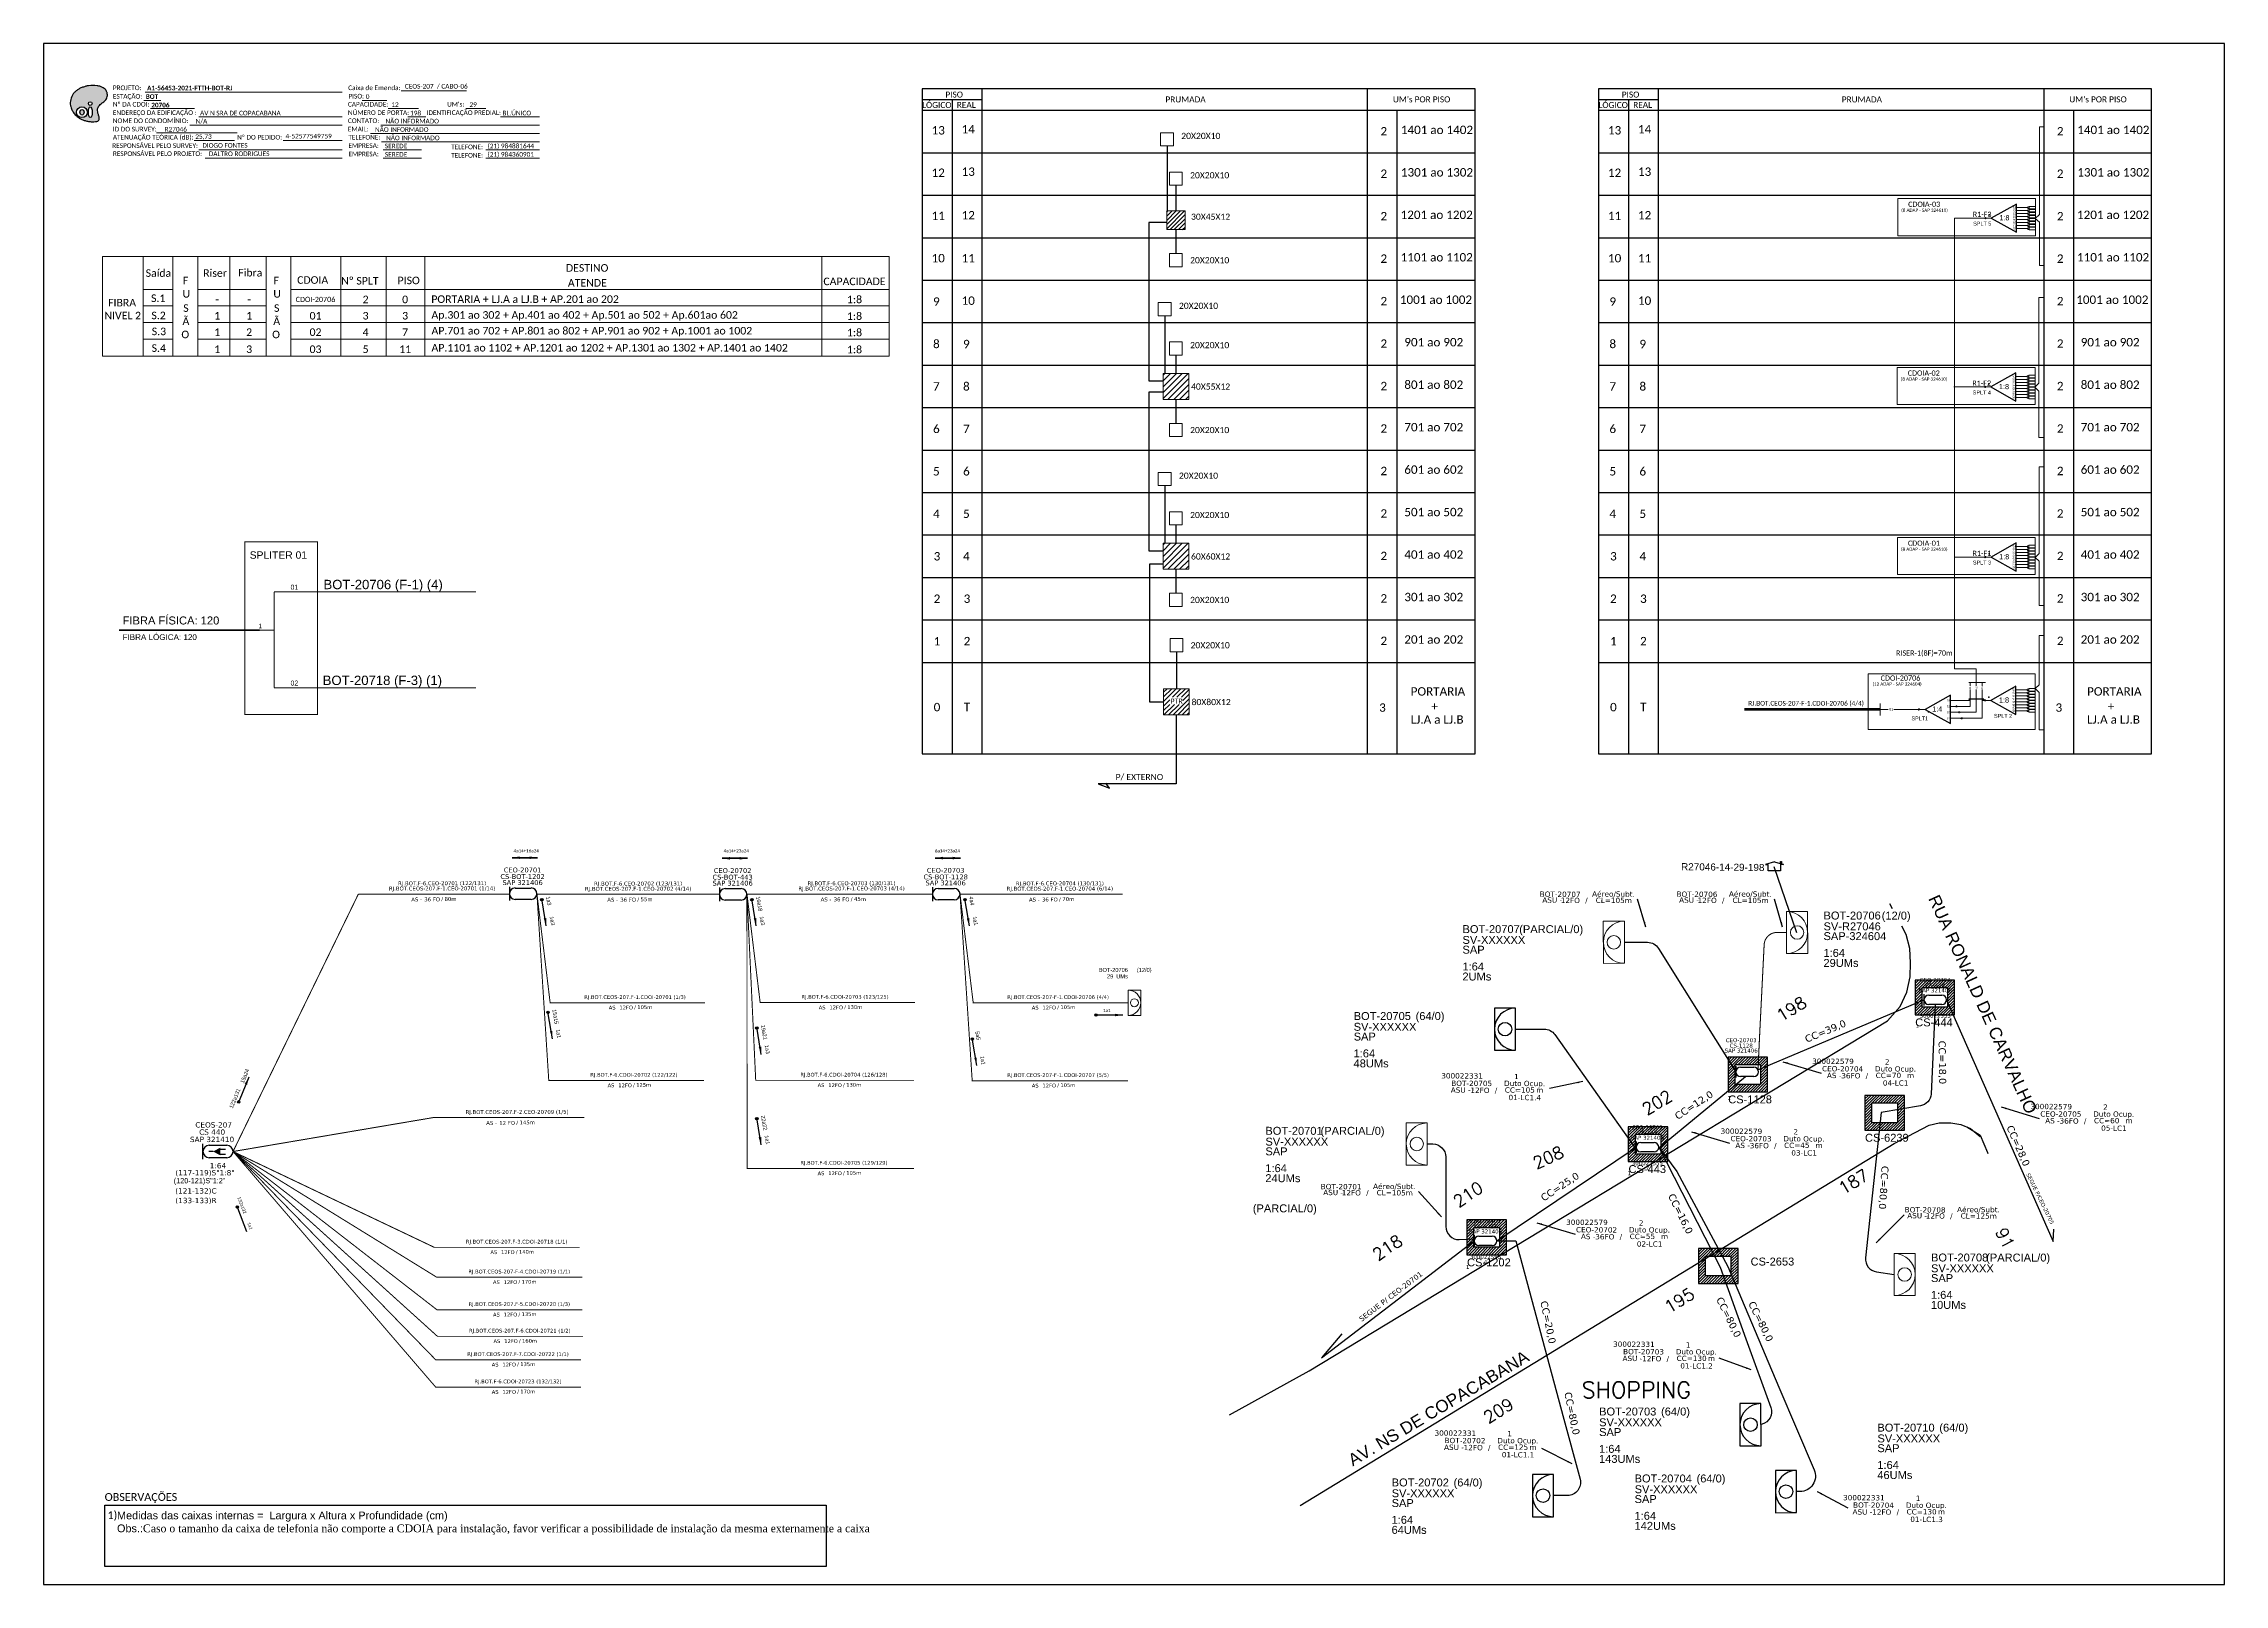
# Paper-space layout 'CDOI-20706' of a CAD drawing. Header units: metres, sheet in millimetres. Extents: x -439 to 402, y -851 to -257.
# The model-space entities are those that its viewports show. They can reach past a viewport. Long polylines and large blocks are cut down to what shows.
import ezdxf
from ezdxf.enums import TextEntityAlignment as Align

# ---------------------------------------------------------------- set-up
doc = ezdxf.new("R2010")
doc.units = ezdxf.units.M
doc.layers.add('(Notas)', color=7, linetype='Continuous', lineweight=0)
doc.layers.add('_NUMERAÇÃO_', color=34, linetype='Continuous', lineweight=0)
doc.layers.add('DROP DE CLIENTE', color=140, linetype='Continuous', plot=False)
doc.layers.add('surveys', color=7, linetype='Continuous')
doc.layers.add('surveys legendas', color=7, linetype='Continuous')
doc.styles.add('ARIAL', font='arial.ttf')
doc.styles.add('ROMANS', font='romans.shx')
doc.styles.add('siredit', font='verdana.ttf')
doc.styles.add('WMF-Calibri0', font='calibri.ttf')
doc.styles.add('WMF-Calibri1', font='calibrib.ttf')
doc.linetypes.add('FENCELINE1', pattern='A,0.25,-0.1,[133,ltypeshp.shx,S=0.1,R=0,X=-0.1,Y=0],-0.1,1', length=1.45)
doc.dimstyles.new('CC', dxfattribs={"dimtxt": 0.8, "dimasz": 2, "dimexe": 0.18, "dimexo": 0.0625, "dimgap": 0.09, "dimtad": 0, "dimdec": 0, "dimrnd": 1, "dimzin": 0, "dimdsep": 46, "dimtxsty": 'siredit', "dimblk": 'NONE', "dimcen": 0, "dimse1": 1, "dimse2": 1, "dimsd1": 1, "dimsd2": 1, "dimclrt": 7, "dimadec": 0, "dimazin": 0, "dimtfac": 1, "dimtdec": 0, "dimtofl": 0, "dimtmove": 0, "dimatfit": 3, "dimfxl": 0, "dimtolj": 1, "dimtzin": 0, "dimarcsym": 0})

# ---------------------------------------------------------------- blocks, each defined once
blk = doc.blocks.new('OI')
h = blk.add_hatch(color=40)
edge = h.paths.add_edge_path()
edge.add_spline(control_points=[(4.35, -0.67), (3.92, -0.99), (3.26, -1.5), (2.81, -2.59), (2.9, -3.5), (3.06, -4.27), (3.31, -4.85), (3.37, -5.39), (3.4, -5.88), (3.2, -6.4), (2.54, -6.61), (1.65, -6.63), (0.55, -6.67), (-0.56, -6.42), (-1.61, -6.14), (-2.77, -5.61), (-3.92, -4.77), (-4.89, -3.7), (-5.34, -2.65), (-5.6, -1.94), (-5.85, -0.96), (-5.71, 0.47), (-5.1, 2.02), (-4.14, 3.02), (-3.3, 3.61), (-2.37, 4.16), (-1.36, 4.44), (-0.56, 4.7), (0.79, 4.85), (2.24, 4.97), (3.79, 4.57), (4.67, 4.21), (5.44, 3.65), (5.76, 2.99), (6.03, 2.21), (6.01, 1.46), (5.72, 0.64), (5.31, 0.08), (4.88, -0.38), (4.51, -0.55), (4.35, -0.67)], knot_values=[0, 0, 0, 0, 1.60434, 2.417191, 3.427595, 4.282808, 4.776746, 5.304182, 5.888771, 6.258406, 6.858137, 7.79129, 8.986195, 10.124242, 11.187857, 12.242908, 13.953784, 15.414161, 16.515391, 17.349188, 17.675853, 19.552021, 21.515531, 22.568638, 23.63245, 24.621084, 25.782718, 26.745347, 27.142653, 29.870543, 31.004649, 31.921532, 32.709589, 33.801391, 34.042471, 35.192333, 35.971461, 36.628871, 37.254359, 37.836911, 37.836911, 37.836911, 37.836911], degree=3, periodic=0)
h.paths.add_polyline_path([(1.13, -0.87, -1), (-0.04, -0.87, -1)], flags=16)
edge = h.paths.add_edge_path(flags=16)
edge.add_ellipse((0.56, -3.59), major_axis=(-0.02, 1.71), ratio=0.361305, start_angle=0, end_angle=360)
h.paths.add_polyline_path([(-0.36, -3.62, -1), (-3.8, -3.62, -1)], flags=16)
edge = h.paths.add_edge_path(flags=0)
edge.add_ellipse((-2.08, -3.62), major_axis=(0, 0.885), ratio=0.758294, start_angle=0, end_angle=360)
at = {"color": 40}
for centre, radius in [((-2.08, -3.62), 1.72), ((0.54, -0.87), 0.587)]:
    blk.add_circle(centre, radius, dxfattribs=at)
blk.add_ellipse((-2.08, -3.62), major_axis=(0, 0.885), ratio=0.758294, start_param=-3.141592653589792, end_param=3.141592653589792, dxfattribs=at)
blk.add_ellipse((0.56, -3.59), major_axis=(-0.02, 1.71), ratio=0.361305, dxfattribs=at)
at = {"color": 40, "start_tangent": (-0.800898, -0.598801), "end_tangent": (-0.800898, -0.598801)}
blk.add_spline([(4.35, -0.67), (3.2, -1.78), (2.9, -2.54), (2.92, -3.55), (3.12, -4.38), (3.28, -4.85), (3.37, -5.37), (3.35, -5.95), (3.2, -6.29), (2.66, -6.55), (1.73, -6.63), (0.54, -6.62), (-0.58, -6.41), (-1.6, -6.11), (-2.56, -5.67), (-3.95, -4.67), (-4.89, -3.56), (-5.37, -2.56), (-5.64, -1.78), (-5.72, -1.46), (-5.63, 0.42), (-4.84, 2.22), (-4.13, 2.99), (-3.27, 3.62), (-2.4, 4.09), (-1.3, 4.47), (-0.37, 4.72), (0.02, 4.77), (2.75, 4.8), (3.85, 4.53), (4.69, 4.16), (5.31, 3.68), (5.85, 2.73), (5.93, 2.5), (5.94, 1.35), (5.67, 0.62), (5.29, 0.08), (4.84, -0.36), (4.35, -0.67)], degree=3, dxfattribs=at)
blk = doc.blocks.new('SPLITTER_')
blk.add_point((0, 0))
at = {"style": 'ARIAL', "flags": 4}
blk.add_attdef('SPLT', (0, -3.26), '', height=1.5, dxfattribs=at)
blk = doc.blocks.new('SPLT_1-8_SC-APC')
at = {"color": 1, "lineweight": 0}
blk.add_lwpolyline([(-17.04, -7.55), (-19.26, -7.55)], dxfattribs=at)
at = {"color": 1}
blk.add_lwpolyline([(-7.37, -2.1), (-17.04, -7.55), (-7.37, -13), (-7.37, -2.1)], dxfattribs=at)
at = {"color": 3, "lineweight": 0}
for points in [[(-2.99, -3.51), (-7.37, -3.51)], [(-7.37, -4.66), (-2.99, -4.66)], [(-7.37, -5.82), (-2.99, -5.82)], [(-7.37, -6.97), (-2.99, -6.97)], [(-7.37, -8.12), (-2.99, -8.12)], [(-2.41, -3.02), (-2.41, -4)], [(-2.41, -3.02), (0, -3.02)], [(-2.41, -4), (0, -4)], [(-2.41, -4.17), (-2.41, -5.16)], [(-2.41, -4.17), (0, -4.17)], [(-2.41, -5.16), (0, -5.16)], [(-2.41, -5.32), (-2.41, -6.31)], [(-2.41, -5.32), (0, -5.32)], [(-2.41, -6.31), (0, -6.31)], [(-2.41, -6.48), (-2.41, -7.46)], [(-2.41, -6.48), (0, -6.48)], [(-2.41, -7.46), (0, -7.46)], [(-2.41, -7.63), (-2.41, -8.62)], [(-2.41, -7.63), (0, -7.63)], [(-7.37, -9.28), (-2.99, -9.28)], [(-7.37, -10.43), (-2.99, -10.43)], [(-7.37, -11.58), (-2.99, -11.58)], [(-2.41, -8.62), (0, -8.62)], [(-2.41, -8.78), (-2.41, -9.77)], [(-2.41, -8.78), (0, -8.78)], [(-2.41, -9.77), (0, -9.77)], [(-2.41, -9.94), (-2.41, -10.92)], [(-2.41, -9.94), (0, -9.94)], [(-2.41, -10.92), (0, -10.92)], [(-2.41, -11.09), (-2.41, -12.08)], [(-2.41, -11.09), (0, -11.09)], [(-2.41, -12.08), (0, -12.08)]]:
    blk.add_lwpolyline(points, dxfattribs=at)
for points in [[(-2.99, -3.22), (-2.41, -3.22), (-2.41, -3.8), (-2.99, -3.8)], [(-2.99, -4.38), (-2.41, -4.38), (-2.41, -4.95), (-2.99, -4.95)], [(-2.99, -5.53), (-2.41, -5.53), (-2.41, -6.1), (-2.99, -6.1)], [(-2.99, -6.68), (-2.41, -6.68), (-2.41, -7.26), (-2.99, -7.26)], [(-2.99, -7.84), (-2.41, -7.84), (-2.41, -8.41), (-2.99, -8.41)], [(-2.99, -8.99), (-2.41, -8.99), (-2.41, -9.56), (-2.99, -9.56)], [(-2.99, -10.14), (-2.41, -10.14), (-2.41, -10.72), (-2.99, -10.72)], [(-2.99, -11.3), (-2.41, -11.3), (-2.41, -11.87), (-2.99, -11.87)]]:
    blk.add_lwpolyline(points, close=True, dxfattribs=at)
at = {"color": 1, "style": 'ARIAL'}
for s, height, p in [('1:8', 2, (-13.91, -8.4)), ('S1', 0.75, (-8.74, -3.78)), ('S2', 0.75, (-8.74, -4.97)), ('S3', 0.75, (-8.74, -6.18)), ('S4', 0.75, (-8.74, -7.36)), ('S5', 0.75, (-8.74, -8.57)), ('S6', 0.75, (-8.74, -9.69)), ('S7', 0.75, (-8.74, -10.78)), ('S8', 0.75, (-8.74, -11.9))]:
    blk.add_text(s, height=height, dxfattribs=at).set_placement(p)
blk = doc.blocks.new('SPLITTER FUTURO')
blk.add_point((0, 0))
at = {"style": 'ARIAL', "text_generation_flag": 6, "flags": 4}
for tag, p, height in [('SPLT', (-6.22, -4.1), 1.5), ('INSTAL.', (-6.25, -6.09), 1.25)]:
    blk.add_attdef(tag, p, '', height=height, rotation=180, dxfattribs=at)
blk = doc.blocks.new('*X69')
at = {"color": 0, "linetype": 'Continuous'}
for p, q in [((-1.25, 0.34099), (-0.49099, 1.1)), ((-1.25, 0.517767), (-0.667767, 1.1)), ((-1.25, 0.694544), (-0.844544, 1.1)), ((-1.25, 0.87132), (-1.02132, 1.1)), ((-1.25, 1.048097), (-1.198097, 1.1)), ((-1.25, 0.164214), (-0.8035, 0.610714)), ((-1.25, -0.012563), (-0.8035, 0.433937)), ((-1.25, -0.18934), (-0.8035, 0.25716)), ((-1.25, -0.366117), (-0.8035, 0.080383)), ((-0.789214, 0.625), (-0.314214, 1.1)), ((-0.612437, 0.625), (-0.137437, 1.1)), ((-0.43566, 0.625), (0.03934, 1.1)), ((-0.258883, 0.625), (0.216117, 1.1)), ((-0.082107, 0.625), (0.392893, 1.1)), ((0.09467, 0.625), (0.56967, 1.1)), ((0.271447, 0.625), (0.746447, 1.1)), ((0.448223, 0.625), (0.923223, 1.1)), ((0.625, 0.625), (1.1, 1.1)), ((0.801777, 0.625), (1.25, 1.073223)), ((0.8035, 0.449947), (1.25, 0.896447)), ((0.8035, 0.27317), (1.25, 0.71967)), ((0.8035, 0.096393), (1.25, 0.542893)), ((0.8035, -0.080383), (1.25, 0.366117)), ((0.8035, -0.25716), (1.25, 0.18934)), ((0.8035, -0.433937), (1.25, 0.012563)), ((-1.25, -0.542893), (-0.8035, -0.096393)), ((-1.25, -0.71967), (-0.8035, -0.27317)), ((-1.25, -0.896447), (-0.8035, -0.449947)), ((-1.25, -1.073223), (-0.801777, -0.625)), ((-1.1, -1.1), (-0.625, -0.625)), ((-0.923223, -1.1), (-0.448223, -0.625)), ((-0.746447, -1.1), (-0.271447, -0.625)), ((-0.56967, -1.1), (-0.09467, -0.625)), ((-0.392893, -1.1), (0.082107, -0.625)), ((-0.216117, -1.1), (0.258883, -0.625)), ((-0.03934, -1.1), (0.43566, -0.625)), ((0.137437, -1.1), (0.612437, -0.625)), ((0.314214, -1.1), (0.789214, -0.625)), ((0.49099, -1.1), (1.25, -0.34099)), ((0.667767, -1.1), (1.25, -0.517767)), ((0.8035, -0.610714), (1.25, -0.164214)), ((0.844544, -1.1), (1.25, -0.694544)), ((1.02132, -1.1), (1.25, -0.87132)), ((1.198097, -1.1), (1.25, -1.048097))]:
    blk.add_line(p, q, dxfattribs=at)
blk = doc.blocks.new('_None')
blk = doc.blocks.new('SURVEY_SURVEY')
for p, q in [((0, 0.0000127), (-0.0000126, 0.000009)), ((-0.0000126, 0.000009), (-0.0000086, 0.000009)), ((-0.0000086, 0), (-0.0000086, 0.000009)), ((0.0000086, 0), (-0.0000086, 0)), ((0, 0.0000127), (0.0000126, 0.000009)), ((0.0000084, 0.0000132), (0.0000098, 0.0000132)), ((0.0000084, 0.0000103), (0.0000084, 0.0000132)), ((0.0000126, 0.000009), (0.0000086, 0.000009)), ((0.0000086, 0.000009), (0.0000086, 0)), ((0.0000098, 0.0000132), (0.0000098, 0.0000099))]:
    blk.add_line(p, q)

msp = doc.modelspace()

# ---------------------------------------------------------------- hatches: boundary and pattern name
at = {"lineweight": 0}
h = msp.add_hatch(color=3, dxfattribs=at)
h.dxf.hatch_style = 1
edge = h.paths.add_edge_path()
edge.add_arc((-537.18, 26.91), 0.242, 0, 360)
h = msp.add_hatch(color=3, dxfattribs=at)
h.dxf.hatch_style = 1
edge = h.paths.add_edge_path()
edge.add_arc((-537.34, -38.17), 0.242, 0, 360)
h = msp.add_hatch(color=3, dxfattribs=at)
h.dxf.hatch_style = 1
edge = h.paths.add_edge_path()
edge.add_arc((-537.28, -103.75), 0.242, 0, 360)
h = msp.add_hatch()
h.set_pattern_fill('ANSI31', color=1, scale=10, style=0)
h.set_pattern_definition([(45, (-1467.6277, -550.1654), (-0.8838835, 0.8838835), [])])
h.paths.add_polyline_path([(-854.15, -164.59), (-844.25, -164.59), (-844.25, -154.54), (-854.15, -154.54)])
h.paths.add_polyline_path([(-851.73, -160.55), (-846.68, -160.55), (-846.68, -157.82), (-851.73, -157.82)], flags=16)
h = msp.add_hatch(color=3, dxfattribs=at)
h.dxf.hatch_style = 1
edge = h.paths.add_edge_path()
edge.add_arc((-537.34, -159), 0.242, 0, 360)
h = msp.add_hatch(color=3, dxfattribs=at)
h.dxf.hatch_style = 1
edge = h.paths.add_edge_path()
edge.add_arc((-562.89, -162.48), 0.256, 0, 360)
h = msp.add_hatch(color=3)
h.dxf.hatch_style = 1
edge = h.paths.add_edge_path()
edge.add_arc((-548.36, -161.31), 0.242, 0, 360)
h = msp.add_hatch(color=3)
h.dxf.hatch_style = 1
edge = h.paths.add_edge_path()
edge.add_arc((-547.36, -163.61), 0.242, 0, 360)
h = msp.add_hatch(color=3)
h.dxf.hatch_style = 1
edge = h.paths.add_edge_path()
edge.add_arc((-546.36, -165.92), 0.242, 0, 360)
h = msp.add_hatch(color=256)
h.dxf.hatch_style = 1
h.paths.add_polyline_path([(-1093.85, -236.28, 1), (-1094, -235.35, 1)])
h = msp.add_hatch(color=256)
h.dxf.hatch_style = 1
h.paths.add_polyline_path([(-1012.85, -236.29, 1), (-1013.01, -235.36, 1)])
h = msp.add_hatch(color=256)
h.dxf.hatch_style = 1
h.paths.add_polyline_path([(-930.7, -236.29, 1), (-930.86, -235.36, 1)])
h = msp.add_hatch(color=256)
h.dxf.hatch_style = 1
h.paths.add_polyline_path([(-1091.46, -279.79, 1), (-1091.62, -278.86, 1)])
h = msp.add_hatch(color=256)
h.dxf.hatch_style = 1
h.paths.add_polyline_path([(-1010.95, -285.81, 1), (-1011.11, -284.88, 1)])
h = msp.add_hatch(color=256)
h.dxf.hatch_style = 1
h.paths.add_polyline_path([(-879.74, -280.31, 1), (-880.68, -280.31, 1)])
h = msp.add_hatch(color=256)
h.dxf.hatch_style = 1
h.paths.add_polyline_path([(-927.82, -290.06, 1), (-927.97, -289.13, 1)])
h = msp.add_hatch(color=256)
h.dxf.hatch_style = 1
h.paths.add_polyline_path([(-1210.64, -313.36, 1), (-1211, -314.23, 1)])
h = msp.add_hatch(color=256)
h.dxf.hatch_style = 1
h.paths.add_polyline_path([(-1010.95, -320.72, 1), (-1011.11, -319.79, 1)])
h = msp.add_hatch(color=256)
h.dxf.hatch_style = 1
h.paths.add_polyline_path([(-1211.22, -354.75, 1), (-1211.56, -353.87, 1)])

# ---------------------------------------------------------------- linework, layer by layer
at = {"layer": '(Notas)', "lineweight": 0}
for p, q in [((-1247.72, -26.27), (-1247.72, 12.1)), ((-1236.19, -26.27), (-1236.19, 12.1)), ((-1226.55, -26.27), (-1226.55, 12.1)), ((-1214.21, -26.27), (-1214.21, 12.1)), ((-1200.18, -26.27), (-1200.18, 12.1)), ((-1190.71, -26.27), (-1190.71, 12.1)), ((-1171.41, -26.27), (-1171.41, 12.1)), ((-1153.93, -26.27), (-1153.93, 12.1)), ((-1139.02, -26.27), (-1139.02, 12.1)), ((-985.98, -26.27), (-985.98, 12.1))]:
    msp.add_line(p, q, dxfattribs=at)
msp.add_lwpolyline([(-959.98, 12.1), (-959.98, -26.27)], dxfattribs=at)
at = {"color": 1, "linetype": 'Continuous'}
for p, q in [((-852.95, 29.22), (-852.47, 29.7)), ((-852.95, 27.61), (-850.86, 29.7)), ((-852.95, 26.01), (-849.26, 29.7)), ((-852.95, 24.4), (-847.65, 29.7)), ((-852.95, 22.8), (-846.05, 29.7)), ((-851.62, 22.52), (-845.87, 28.27)), ((-850.02, 22.52), (-845.87, 26.67)), ((-848.41, 22.52), (-845.87, 25.06)), ((-846.81, 22.52), (-845.87, 23.46)), ((-854.36, -33.6), (-853.69, -32.93)), ((-854.36, -35.84), (-851.44, -32.93)), ((-854.36, -38.09), (-849.2, -32.93)), ((-854.36, -40.33), (-846.95, -32.93)), ((-854.36, -42.58), (-844.71, -32.93)), ((-852.51, -42.97), (-844.46, -34.92)), ((-850.26, -42.97), (-844.46, -37.17)), ((-848.02, -42.97), (-844.46, -39.41)), ((-845.77, -42.97), (-844.46, -41.66)), ((-854.36, -99.09), (-853.69, -98.42)), ((-854.36, -101.33), (-851.44, -98.42)), ((-854.36, -103.58), (-849.2, -98.42)), ((-854.36, -105.82), (-846.95, -98.42)), ((-854.36, -108.07), (-844.71, -98.42)), ((-852.51, -108.46), (-844.46, -100.41)), ((-850.26, -108.46), (-844.46, -102.65)), ((-848.02, -108.46), (-844.46, -104.9)), ((-845.77, -108.46), (-844.46, -107.14))]:
    msp.add_line(p, q, dxfattribs=at)
at = {"color": 5, "lineweight": 0}
for p, q in [((-537.18, 26.91), (-549.21, 26.91)), ((-537.34, -38.17), (-549.37, -38.17)), ((-537.28, -103.75), (-549.31, -103.75))]:
    msp.add_line(p, q, dxfattribs=at)
at = {"color": 3, "lineweight": 0}
for p, q in [((-543.27, -159), (-549.36, -159)), ((-537.34, -159), (-538.16, -159))]:
    msp.add_line(p, q, dxfattribs=at)
for p, q in [((-1104.22, -231.34), (-1098.03, -231.34)), ((-1023.22, -231.56), (-1017.03, -231.56)), ((-1098.03, -235.75), (-1104.22, -235.75)), ((-1017.03, -235.97), (-1023.22, -235.97)), ((-559.11, -272.63), (-554.02, -272.63)), ((-554.02, -276.26), (-559.11, -276.26)), ((-1222.24, -330.51), (-1215.44, -330.51)), ((-1215.44, -335.35), (-1222.24, -335.35)), ((-670.12, -329.46), (-665.03, -329.46)), ((-665.03, -333.09), (-670.12, -333.09)), ((-732.53, -365.58), (-727.44, -365.58)), ((-727.44, -369.2), (-732.53, -369.2))]:
    msp.add_line(p, q)
at = {"color": 5}
for p, q in [((-941.07, -231.49), (-934.88, -231.49)), ((-934.88, -235.9), (-941.07, -235.9)), ((-631.66, -300.43), (-626.57, -300.43)), ((-626.57, -304.06), (-631.66, -304.06))]:
    msp.add_line(p, q, dxfattribs=at)
at = {"linetype": 'Continuous'}
for p, q in [((-564.37, -266.81), (-564.37, -280.25)), ((-549.1, -266.81), (-564.37, -266.81)), ((-549.1, -280.25), (-549.1, -266.81)), ((-561.64, -269.71), (-561.64, -269.71)), ((-561.64, -277.34), (-561.64, -269.71)), ((-561.64, -269.71), (-551.82, -269.71)), ((-551.82, -277.34), (-561.64, -277.34)), ((-551.82, -269.71), (-551.82, -277.34)), ((-564.37, -280.25), (-549.1, -280.25)), ((-636.48, -296.5), (-636.48, -309.94)), ((-621.21, -296.5), (-636.48, -296.5)), ((-633.75, -299.4), (-633.75, -299.4)), ((-633.75, -307.04), (-633.75, -299.4)), ((-633.75, -299.4), (-623.94, -299.4)), ((-623.94, -299.4), (-623.94, -307.04)), ((-621.21, -309.94), (-621.21, -296.5)), ((-636.48, -309.94), (-621.21, -309.94)), ((-623.94, -307.04), (-633.75, -307.04)), ((-583.73, -311.28, 51.04), (-583.73, -324.72, 51.04)), ((-568.46, -311.28, 51.04), (-583.73, -311.28, 51.04)), ((-581, -314.18, 51.04), (-581, -314.18, 51.04)), ((-581, -321.82, 51.04), (-581, -314.18, 51.04)), ((-581, -314.18, 51.04), (-571.19, -314.18, 51.04)), ((-571.19, -314.18, 51.04), (-571.19, -321.82, 51.04)), ((-568.46, -324.72, 51.04), (-568.46, -311.28, 51.04)), ((-674.94, -323.37), (-674.94, -336.81)), ((-659.67, -323.37), (-674.94, -323.37)), ((-672.22, -326.27), (-672.22, -326.27)), ((-672.22, -333.9), (-672.22, -326.27)), ((-672.22, -326.27), (-662.4, -326.27)), ((-662.4, -326.27), (-662.4, -333.9)), ((-659.67, -336.81), (-659.67, -323.37)), ((-583.73, -324.72, 51.04), (-568.46, -324.72, 51.04)), ((-571.19, -321.82, 51.04), (-581, -321.82, 51.04)), ((-662.4, -333.9), (-672.22, -333.9)), ((-674.94, -336.81), (-659.67, -336.81)), ((-737.21, -359.33), (-737.21, -372.76)), ((-721.94, -359.33), (-737.21, -359.33)), ((-721.94, -372.76), (-721.94, -359.33)), ((-734.48, -362.23), (-734.48, -362.23)), ((-734.48, -369.86), (-734.48, -362.23)), ((-734.48, -362.23), (-724.67, -362.23)), ((-724.67, -369.86), (-734.48, -369.86)), ((-724.67, -362.23), (-724.67, -369.86)), ((-737.21, -372.76), (-721.94, -372.76)), ((-647.88, -370.32), (-647.88, -383.75)), ((-632.61, -370.32), (-647.88, -370.32)), ((-645.16, -373.22), (-645.16, -373.22)), ((-645.16, -380.85), (-645.16, -373.22)), ((-645.16, -373.22), (-635.34, -373.22)), ((-635.34, -373.22), (-635.34, -380.85)), ((-632.61, -383.75), (-632.61, -370.32)), ((-647.88, -383.75), (-632.61, -383.75)), ((-635.34, -380.85), (-645.16, -380.85))]:
    msp.add_line(p, q, dxfattribs=at)
at = {"color": 0}
for p, q in [((-1262.5, -469.23), (-984.25, -469.23)), ((-1262.5, -492.93), (-1262.5, -469.23)), ((-984.25, -469.23), (-984.25, -492.93)), ((-984.25, -492.93), (-1262.5, -492.93))]:
    msp.add_line(p, q, dxfattribs=at)
for points in [[(-1286.07, -499.81), (-445.07, -499.81), (-445.07, 94.19), (-1286.07, 94.19)], [(-718.43, -277.64), (-726.53, -277.64), (-726.53, -293.89), (-718.42, -293.88)], [(-623.77, -430.12), (-631.89, -430.12), (-631.88, -446.36), (-623.76, -446.35)], [(-703.78, -457.47), (-711.9, -457.48), (-711.88, -473.72), (-703.77, -473.71)], [(-610.09, -455.92), (-618.21, -455.93), (-618.19, -472.17), (-610.07, -472.16)], [(-611.54, -464.04), (-611.54, -464.04)]]:
    msp.add_lwpolyline(points, close=True)
at = {"lineweight": 0}
for points in [[(-1148.15, 76.01), (-1123.01, 76.01)], [(-1247.47, 72.24), (-1240.92, 72.24)], [(-1246.96, 75.52), (-1170.98, 75.52)], [(-1244.81, 69.17), (-1227.84, 69.17)], [(-1163.19, 72.28), (-1153.71, 72.28)], [(-1153.14, 69.17), (-1141.52, 69.17)], [(-1123.2, 69.17), (-1115.53, 69.17)], [(-1242.49, 59.75), (-1211.44, 59.75)], [(-1229.65, 62.82), (-1170.98, 62.82)], [(-1226.24, 65.93), (-1170.98, 65.93)], [(-1160.06, 59.58), (-1094.8, 59.58)], [(-1156.02, 62.82), (-1094.8, 62.82)], [(-1145.56, 65.93), (-1138.61, 65.93)], [(-1109.86, 65.93), (-1094.82, 65.93)], [(-1226.24, 53.23), (-1170.98, 53.23)], [(-1193.73, 56.79), (-1170.96, 56.79)], [(-1155.78, 56.34), (-1094.8, 56.34)], [(-1155.17, 53.23), (-1140.37, 53.23)], [(-1115.57, 53.23), (-1094.8, 53.23)], [(-1223.75, 49.99), (-1170.98, 49.99)], [(-1155.17, 49.99), (-1140.37, 49.99)], [(-1115.57, 49.99), (-1094.8, 49.99)]]:
    msp.add_lwpolyline(points, dxfattribs=at)
at = {"color": 0}
for points in [[(-734.01, 76.71), (-947.32, 76.71)], [(-473.17, 76.71), (-686.48, 76.71)], [(-947.32, 72.6), (-924.18, 72.6)], [(-947.32, 68.48), (-734.01, 68.48)], [(-686.48, 72.6), (-663.33, 72.6)], [(-686.48, 68.48), (-473.17, 68.48)]]:
    msp.add_lwpolyline(points, dxfattribs=at)
for points in [[(-947.32, 76.71), (-947.32, 68.48)], [(-924.18, 68.48), (-924.18, 76.71)], [(-775.6, 76.71), (-775.6, 68.48)], [(-734.01, 68.48), (-734.01, 76.71)], [(-686.48, 76.71), (-686.48, 68.48)], [(-663.33, 68.48), (-663.33, 76.71)], [(-514.76, 76.71), (-514.76, 68.48)], [(-473.17, 68.48), (-473.17, 76.71)], [(-947.32, 68.48), (-734.01, 68.48)], [(-947.32, 68.48), (-947.32, -179.65), (-734.01, -179.65), (-734.01, 68.48)], [(-947.32, 68.48), (-734.01, 68.48)], [(-935.75, 72.6), (-935.75, 68.48)], [(-935.75, 68.48), (-935.75, -179.65)], [(-924.18, -179.65), (-924.18, 68.48)], [(-775.6, 68.48), (-775.6, -179.65)], [(-764.03, -179.65), (-764.03, 68.48)], [(-686.48, 68.48), (-473.17, 68.48)], [(-686.48, 68.48), (-686.48, -179.65), (-473.17, -179.65), (-473.17, 68.48)], [(-686.48, 68.48), (-473.17, 68.48)], [(-674.91, 72.6), (-674.91, 68.48)], [(-674.91, 68.48), (-674.91, -179.65)], [(-663.33, -179.65), (-663.33, 68.48)], [(-514.76, 68.48), (-514.76, -179.65)], [(-503.18, -179.65), (-503.18, 68.48)], [(-947.32, 52.11), (-734.01, 52.11)], [(-686.48, 52.11), (-473.17, 52.11)], [(-947.32, 35.74), (-734.01, 35.74)], [(-686.48, 35.74), (-473.17, 35.74)], [(-947.32, 19.37), (-734.01, 19.37)], [(-686.48, 19.37), (-473.17, 19.37)], [(-947.32, 3), (-734.01, 3)], [(-686.48, 3), (-473.17, 3)], [(-947.32, -13.38), (-734.01, -13.38)], [(-686.48, -13.38), (-473.17, -13.38)], [(-947.32, -29.75), (-734.01, -29.75)], [(-686.48, -29.75), (-473.17, -29.75)], [(-947.32, -46.12), (-734.01, -46.12)], [(-686.48, -46.12), (-473.17, -46.12)], [(-947.32, -62.49), (-734.01, -62.49)], [(-686.48, -62.49), (-473.17, -62.49)], [(-947.32, -78.86), (-734.01, -78.86)], [(-686.48, -78.86), (-473.17, -78.86)], [(-947.32, -95.23), (-734.01, -95.23)], [(-686.48, -95.23), (-473.17, -95.23)], [(-947.32, -111.61), (-734.01, -111.61)], [(-686.48, -111.61), (-473.17, -111.61)], [(-947.32, -127.98), (-734.01, -127.98)], [(-686.48, -127.98), (-473.17, -127.98)], [(-947.32, -144.35), (-734.01, -144.35)], [(-686.48, -144.35), (-473.17, -144.35)], [(-1106.42, -230.88), (-1106.42, -236.2)], [(-1025.42, -231.11), (-1025.42, -236.43)], [(-560.92, -272.26), (-560.92, -276.63)], [(-1224.66, -335.85), (-1224.66, -330.01)], [(-1220.72, -332.93), (-1222.35, -332.93)], [(-1218.04, -331.97), (-1215.97, -331.97)], [(-1218.04, -333.99), (-1215.97, -333.99)], [(-671.93, -329.08), (-671.93, -333.46)], [(-734.34, -365.2), (-734.34, -369.58)]]:
    msp.add_lwpolyline(points)
at = {"lineweight": 0}
for points in [[(-850.34, 59.83), (-855.31, 59.83), (-855.31, 54.76), (-850.34, 54.76)], [(-846.93, 44.66), (-851.9, 44.66), (-851.9, 39.59), (-846.93, 39.59)], [(-846.93, 13.26), (-851.9, 13.26), (-851.9, 8.19), (-846.93, 8.19)], [(-851.23, -5.66), (-856.19, -5.66), (-856.19, -10.73), (-851.23, -10.73)], [(-846.93, -20.83), (-851.9, -20.83), (-851.9, -25.9), (-846.93, -25.9)], [(-846.93, -52.22), (-851.9, -52.22), (-851.9, -57.29), (-846.93, -57.29)], [(-851.23, -71.15), (-856.19, -71.15), (-856.19, -76.22), (-851.23, -76.22)], [(-846.93, -86.32), (-851.9, -86.32), (-851.9, -91.39), (-846.93, -91.39)], [(-846.93, -117.71), (-851.9, -117.71), (-851.9, -122.78), (-846.93, -122.78)], [(-846.72, -135.18), (-851.68, -135.18), (-851.68, -140.25), (-846.72, -140.25)]]:
    msp.add_lwpolyline(points, close=True, dxfattribs=at)
at = {"color": 3, "lineweight": 0}
for points in [[(-514.76, 8.69), (-516.41, 8.69), (-516.41, 25.3), (-517.98, 26.81), (-516.41, 28.32), (-516.41, 62.16), (-514.76, 62.16)], [(-514.92, -57.63), (-516.57, -57.63), (-516.57, -39.78), (-518.14, -38.27), (-516.57, -36.76), (-516.57, -3.68), (-514.92, -3.68)], [(-514.86, -122.43), (-516.51, -122.43), (-516.51, -105.36), (-518.08, -103.86), (-516.51, -102.35), (-516.51, -68.99), (-514.86, -68.99)], [(-514.86, -170.33), (-516.51, -170.33), (-516.51, -155.98), (-518.08, -154.47), (-516.51, -152.97), (-516.51, -133.99), (-514.86, -133.99)], [(-549.36, -159), (-550.74, -159)], [(-577.83, -162.48), (-574.67, -162.48)], [(-572.59, -162.48), (-562.89, -162.48)]]:
    msp.add_lwpolyline(points, dxfattribs=at)
at = {"color": 7, "lineweight": 0}
for points in [[(-1227.96, 56.79), (-1212.45, 56.79)], [(-550.74, -161.31), (-548.36, -161.31)], [(-550.74, -163.61), (-547.36, -163.61)], [(-550.74, -165.92), (-546.36, -165.92)]]:
    msp.add_lwpolyline(points, dxfattribs=at)
at = {"color": 3}
for points in [[(-852.82, 54.76), (-852.8, 29.7)], [(-849.42, 39.59), (-849.41, 29.7)], [(-852.95, 25.26), (-859.82, 25.26), (-859.82, -35.83), (-854.36, -35.84)], [(-849.41, 22.52), (-849.41, 13.26)], [(-853.71, -10.73), (-853.69, -32.93)], [(-849.42, -25.9), (-849.41, -32.93)], [(-854.57, -40.22), (-859.82, -40.22), (-859.82, -101.32), (-854.36, -101.33)], [(-849.41, -42.97), (-849.41, -52.22)], [(-853.71, -76.22), (-853.69, -98.42)], [(-849.42, -91.39), (-849.41, -98.42)], [(-854.36, -106.49), (-859.61, -106.49), (-859.61, -159.55), (-854.15, -159.57)], [(-849.41, -108.46), (-849.41, -117.71)], [(-849.2, -140.25), (-849.2, -154.54)], [(-543.57, -158.41), (-537.81, -158.41)], [(-543.57, -158.41), (-543.27, -159)], [(-537.81, -158.41), (-538.16, -159)]]:
    msp.add_lwpolyline(points, dxfattribs=at)
at = {"color": 1, "lineweight": 0}
for points in [[(-571.05, 34.46), (-517.92, 34.46), (-517.92, 20.14), (-571.05, 20.14)], [(-845.87, 29.7), (-852.95, 29.7), (-852.95, 22.52), (-845.87, 22.52)], [(-844.46, -32.93), (-854.36, -32.93), (-854.36, -42.97), (-844.46, -42.97)], [(-571.21, -30.62), (-518.08, -30.62), (-518.08, -44.94), (-571.21, -44.94)], [(-844.46, -98.42), (-854.36, -98.42), (-854.36, -108.46), (-844.46, -108.46)], [(-571.15, -96.21), (-518.02, -96.21), (-518.02, -110.52), (-571.15, -110.52)], [(-582.46, -148.81), (-518.06, -148.81), (-518.06, -170.28), (-582.46, -170.28)], [(-844.25, -154.54), (-854.15, -154.54), (-854.15, -164.59), (-844.25, -164.59)]]:
    msp.add_lwpolyline(points, close=True, dxfattribs=at)
at = {"color": 5, "lineweight": 0}
for points in [[(-540.73, -152.14), (-540.76, -146.82), (-549.21, -146.82), (-549.21, 26.91)], [(-548.13, -161.31), (-543.05, -161.31), (-543.05, -154.85)], [(-547.13, -163.61), (-540.73, -163.61), (-540.73, -154.85)], [(-546.13, -165.92), (-538.42, -165.92), (-538.42, -154.85)], [(-543.68, -152.14), (-537.22, -152.14)], [(-543.05, -152.14), (-543.05, -153.43)], [(-540.73, -152.14), (-540.73, -153.42)], [(-538.42, -152.14), (-538.42, -153.42)]]:
    msp.add_lwpolyline(points, dxfattribs=at)
at = {"const_width": 0.375}
msp.add_lwpolyline([(-1208.46, -97.92), (-1180.48, -97.92), (-1180.48, -164.44), (-1208.46, -164.44)], close=True, dxfattribs=at)
for points in [[(-1197.16, -117.2), (-1119.33, -117.2)], [(-1197.16, -117.2), (-1197.16, -154.14)], [(-1202.81, -131.98), (-1197.16, -131.98)], [(-1197.16, -154.14), (-1119.33, -154.14)]]:
    msp.add_lwpolyline(points, dxfattribs=at)
at = {"color": 1, "const_width": 0.625}
msp.add_lwpolyline([(-1202.81, -131.98), (-1257.02, -131.98)], dxfattribs=at)
at = {"color": 1}
for points in [[(-550.74, -157.03), (-560.41, -162.47), (-550.74, -167.92), (-550.74, -157.03)], [(-849.26, -164.59), (-849.26, -191.21), (-879.4, -191.21)], [(-879.4, -191.21), (-874.98, -192.81)], [(-874.98, -192.81), (-876.39, -190.98)]]:
    msp.add_lwpolyline(points, dxfattribs=at)
at = {"color": 1, "lineweight": 0, "const_width": 1}
msp.add_lwpolyline([(-630.18, -162.48), (-577.83, -162.48)], dxfattribs=at)
at = {"color": 1, "lineweight": 0}
for points in [[(-577.83, -164.88), (-577.83, -160.16)], [(-560.41, -162.47), (-562.63, -162.47)]]:
    msp.add_lwpolyline(points, dxfattribs=at)
at = {"ltscale": 30, "const_width": 0.376}
for points in [[(-1164.68, -233.68), (-1213.02, -332.93)], [(-1164.68, -233.68), (-1106.42, -233.68)], [(-1095.83, -233.68), (-1037.01, -233.69)], [(-1031.42, -305.54), (-1091.26, -305.54), (-1095.83, -233.54)], [(-1030.99, -275.56), (-1090.73, -275.56), (-1095.83, -233.54)], [(-1037.01, -233.69), (-1025.42, -233.69)], [(-949.99, -275.51), (-1009.74, -275.51), (-1014.83, -233.63)], [(-950.43, -305.49), (-1011.45, -305.49), (-1014.82, -233.77)], [(-950.43, -339.45), (-1014.8, -339.45), (-1014.82, -233.77)], [(-867.84, -305.64), (-927.96, -305.64), (-932.67, -233.69)], [(-932.68, -233.74), (-875.72, -233.74), (-869.91, -233.74)], [(-1213.02, -332.93), (-1135.76, -319.84)], [(-1135.76, -319.84), (-1077.5, -319.84)], [(-1078.11, -404.18), (-1134.2, -404.18), (-1213.02, -332.93)], [(-1213.02, -332.94), (-1213.02, -332.94)], [(-1079.32, -369.87), (-1135.42, -369.87), (-1213.02, -332.94)], [(-1078.32, -381.42), (-1134.42, -381.42), (-1213.02, -332.94)], [(-1078.31, -393.92), (-1134.42, -393.92), (-1213.02, -332.94)], [(-1078.8, -413.21), (-1134.88, -413.21), (-1213.02, -332.94)], [(-1078.79, -423.75), (-1134.88, -423.75), (-1213.02, -332.94)]]:
    msp.add_lwpolyline(points, dxfattribs=at)
at = {"ltscale": 30}
msp.add_lwpolyline([(-1014.83, -233.69, 0.376, 0.376, 0), (-956.45, -233.69, 0.376, 0.376, 0), (-943.27, -233.69, 0.376, 0.376, 0)], format="xyseb", dxfattribs=at)
at = {"color": 5}
for points in [[(-943.27, -231.03), (-943.27, -236.35)], [(-633.47, -300.06), (-633.47, -304.43)]]:
    msp.add_lwpolyline(points, dxfattribs=at)
at = {"color": 1, "ltscale": 30, "const_width": 0.376}
msp.add_lwpolyline([(-867.84, -275.57), (-927.58, -275.57), (-932.67, -233.69)], dxfattribs=at)
at = {"color": 1, "lineweight": 18}
for points in [[(-605.77, -256.62), (-605.79, -240.38), (-613.91, -240.39), (-613.89, -256.63)], [(-862.98, -280.43), (-862.98, -270.71), (-867.84, -270.71), (-867.84, -280.43)]]:
    msp.add_lwpolyline(points, close=True, dxfattribs=at)
at = {"color": 3, "elevation": 127.98}
for points in [[(-573.05, -239.34), (-574.06, -237.38)], [(-828.76, -434.51), (-798.02, -417.48), (-574.96, -282.52), (-570.05, -276.99), (-567.52, -271.48), (-566.24, -265.57), (-566.11, -260.16), (-566.42, -254.71), (-567.74, -249.27), (-569.52, -246.11)], [(-801.52, -469.34), (-572.46, -329.79), (-558.98, -322.72), (-555.1, -321.82), (-550.59, -321.91), (-546.68, -322.54), (-542.93, -324.01), (-539.3, -327.2)]]:
    msp.add_lwpolyline(points, dxfattribs=at)
at = {"lineweight": 18}
for points in [[(-684.56, -260.39), (-684.58, -244.15), (-676.46, -244.14), (-676.44, -260.38)], [(-726.53, -293.89), (-726.55, -277.65), (-718.43, -277.64), (-718.42, -293.88)], [(-760.57, -338.14), (-760.58, -321.91), (-752.47, -321.9), (-752.45, -338.13)], [(-564.32, -388.45), (-564.33, -372.22), (-572.45, -372.23), (-572.44, -388.46)], [(-631.88, -446.36), (-631.89, -430.12), (-623.77, -430.12), (-623.76, -446.35)], [(-711.88, -473.72), (-711.9, -457.48), (-703.78, -457.47), (-703.77, -473.71)], [(-618.19, -472.17), (-618.21, -455.93), (-610.09, -455.92), (-610.07, -472.16)]]:
    msp.add_lwpolyline(points, close=True, dxfattribs=at)
at = {"linetype": 'FENCELINE1', "ltscale": 7}
for points in [[(-676.45, -252.26), (-667.51, -252.26, -0.258504), (-663.27, -254.61), (-644.12, -285.22)], [(-556.56, -276.26), (-558.12, -310.77, -0.345059), (-562.28, -315.33), (-577.4, -317.88), (-581.86, -358.36)], [(-718.42, -285.76), (-707.36, -285.76, -0.243337), (-703.28, -287.87), (-683.12, -316.36)], [(-752.46, -330.02), (-750.34, -330.02, -0.414214), (-745.34, -335.02), (-745.34, -355.96)], [(-745.34, -355.96), (-745.34, -361.87, 0.426232), (-740.14, -366.86), (-734.48, -366.63)], [(-581.86, -358.36), (-583.44, -373.87, 0.403117), (-579.19, -379.36), (-572.44, -380.34)], [(-629.56, -405.1), (-620.02, -431.61, -0.431248), (-623.31, -438.1), (-623.77, -438.23)], [(-616.83, -423.75), (-603.26, -455.69, -0.537444), (-608.78, -464.04), (-610.08, -464.04)], [(-700.16, -434.7), (-693.56, -459.28, -0.492729), (-698.38, -465.58), (-703.77, -465.59)]]:
    msp.add_lwpolyline(points, format="xyb", dxfattribs=at)
at = {"color": 1, "linetype": 'FENCELINE1', "ltscale": 7, "const_width": 0.4}
msp.add_lwpolyline([(-624.17, -285.46), (-622.57, -253.47, -0.417005), (-617.53, -248.47), (-613.9, -248.51)], format="xyb", dxfattribs=at)
at = {"linetype": 'FENCELINE1', "ltscale": 7}
for points in [[(-624.94, -301.44), (-560.92, -274.44)], [(-552.2, -274.44), (-511.14, -367.63), (-510.84, -362.89)], [(-644.12, -285.22), (-633.47, -302.25)], [(-663.36, -331.59), (-629.71, -304.06)], [(-683.12, -316.36), (-672.22, -331.75)], [(-725.63, -367.39), (-671.93, -331.27)], [(-663.22, -331.27), (-639.47, -377.53), (-629.56, -405.1)], [(-663.22, -331.27), (-656.19, -340.59), (-636.58, -377.28), (-616.83, -423.75)], [(-785.36, -403.17), (-793.3, -412.45), (-734.34, -367.39)], [(-725.63, -367.39), (-718.29, -367.39), (-700.16, -434.7)]]:
    msp.add_lwpolyline(points, dxfattribs=at)
at = {"color": 1, "linetype": 'FENCELINE1', "ltscale": 7, "const_width": 0.4}
msp.add_lwpolyline([(-624.94, -301.44), (-624.17, -285.46)], dxfattribs=at)
at = {"elevation": 127.98}
msp.add_lwpolyline([(-544.4, -323.44), (-539.3, -326.67), (-536.39, -333.36), (-536.25, -333.64)], dxfattribs=at)
msp.add_lwpolyline([(-1220.72, -332.93, 0, 2.99, 0), (-1217.91, -332.93, 2.99, 2.99, 0)], format="xyseb")
at = {"linetype": 'FENCELINE1', "ltscale": 6}
msp.add_lwpolyline([(-623.77, -438.23), (-623.77, -438.23)], close=True, dxfattribs=at)
at = {"color": 3, "lineweight": 0}
for centre, radius in [((-537.18, 26.91), 0.242), ((-537.34, -38.17), 0.242), ((-537.28, -103.75), 0.242), ((-537.34, -159), 0.242), ((-562.89, -162.48), 0.256)]:
    msp.add_circle(centre, radius, dxfattribs=at)
at = {"color": 3}
for centre in [(-548.36, -161.31), (-547.36, -163.61), (-546.36, -165.92)]:
    msp.add_circle(centre, 0.242, dxfattribs=at)
for centre, radius in [((-1093.93, -235.82), 0.471), ((-1012.93, -235.82), 0.471), ((-930.78, -235.83), 0.471), ((-1091.54, -279.32), 0.471), ((-1011.03, -285.34), 0.471), ((-880.21, -280.31), 0.471), ((-722.48, -285.77), 2.6), ((-927.89, -289.6), 0.471), ((-1210.82, -313.79), 0.471), ((-1011.03, -320.26), 0.471), ((-1211.39, -354.31), 0.471), ((-627.83, -438.24), 2.6), ((-614.14, -464.05), 2.6), ((-707.83, -465.59), 2.6)]:
    msp.add_circle(centre, radius)
at = {"lineweight": 18}
for centre in [(-680.51, -252.27), (-722.48, -285.77), (-756.52, -330.02), (-568.38, -380.34), (-627.83, -438.24), (-614.14, -464.05), (-707.83, -465.59)]:
    msp.add_circle(centre, 2.6, dxfattribs=at)
at = {"color": 1, "lineweight": 18}
for centre, radius in [((-609.84, -248.5), 2.6), ((-865.41, -275.57), 1.56)]:
    msp.add_circle(centre, radius, dxfattribs=at)
for centre, radius, start, end in [((-1104.22, -233.54), 2.21, 90, 270), ((-1098.03, -233.54), 2.21, 270, 90), ((-1023.22, -233.77), 2.21, 90, 270), ((-1017.03, -233.77), 2.21, 270, 90), ((-559.11, -274.44), 1.81, 90, 270), ((-554.02, -274.44), 1.81, 270, 90), ((-718.42, -285.76), 8.12, 90.05309, 270.05309), ((-1222.24, -332.93), 2.42, 90, 270), ((-1215.44, -332.93), 2.42, 270, 90), ((-670.12, -331.27), 1.81, 90, 270), ((-665.03, -331.27), 1.81, 270, 90), ((-732.53, -367.39), 1.81, 90, 270), ((-727.44, -367.39), 1.81, 270, 90), ((-623.77, -438.23), 8.12, 90.05309, 270.05309), ((-703.77, -465.59), 8.12, 90.05309, 270.05309), ((-610.08, -464.04), 8.12, 90.05309, 270.05309)]:
    msp.add_arc(centre, radius, start, end)
at = {"color": 5}
for centre, radius, start, end in [((-941.07, -233.69), 2.21, 90, 270), ((-934.88, -233.69), 2.21, 270, 90), ((-631.66, -302.25), 1.81, 90, 270), ((-626.57, -302.25), 1.81, 270, 90)]:
    msp.add_arc(centre, radius, start, end, dxfattribs=at)
at = {"color": 1, "lineweight": 18}
for centre, radius, start, end in [((-613.9, -248.51), 8.12, 270.05309, 90.05309), ((-867.84, -275.57), 4.86, 270, 90)]:
    msp.add_arc(centre, radius, start, end, dxfattribs=at)
at = {"lineweight": 18}
for centre, start, end in [((-676.45, -252.26), 90.05309, 270.05309), ((-718.42, -285.76), 90.05309, 270.05309), ((-752.46, -330.02), 90.05309, 270.05309), ((-572.44, -380.34), 270.05309, 90.05309), ((-623.77, -438.23), 90.05309, 270.05309), ((-703.77, -465.59), 90.05309, 270.05309), ((-610.08, -464.04), 90.05309, 270.05309)]:
    msp.add_arc(centre, 8.12, start, end, dxfattribs=at)
at = {"layer": '_NUMERAÇÃO_', "color": 0, "lineweight": 0}
for p, q in [((-959.98, 12.1), (-1263.35, 12.1)), ((-1263.35, 12.1), (-1263.35, -26.27)), ((-1236.19, -0.62), (-1247.72, -0.62)), ((-1236.19, -6.95), (-1247.72, -6.95)), ((-1200.18, -0.62), (-1226.55, -0.62)), ((-1200.18, -6.95), (-1226.55, -6.95)), ((-959.98, -0.62), (-1190.71, -0.62)), ((-959.98, -6.95), (-1190.71, -6.95)), ((-1236.19, -13.36), (-1247.72, -13.36)), ((-1200.18, -13.36), (-1226.55, -13.36)), ((-959.98, -13.36), (-1190.71, -13.36)), ((-1236.19, -19.69), (-1247.72, -19.69)), ((-1200.18, -19.69), (-1226.55, -19.69)), ((-959.98, -19.69), (-1190.71, -19.69)), ((-959.98, -26.27), (-1263.35, -26.27))]:
    msp.add_line(p, q, dxfattribs=at)
at = {"layer": 'DROP DE CLIENTE', "color": 4}
msp.add_lwpolyline([(-609.95, -248.59), (-618.75, -223.19)], dxfattribs=at)

# ---------------------------------------------------------------- block references
at = {"color": 7, "xscale": 1.213923925163967, "yscale": 1.213923925163967, "zscale": 1.213923925163967, "rotation": 0.1532896023949059}
msp.add_blockref('OI', (-1268.76, 72.14), dxfattribs=at)
at = {"lineweight": 0}
ref = msp.add_blockref('SPLITTER FUTURO', (-535.72, 28.13), dxfattribs=at)
ref.add_attrib('SPLT', 'SPLT 5', (-541.94, 24.03), dxfattribs={"height": 1.5, "rotation": 180, "style": 'ARIAL', "text_generation_flag": 6})
at = {"color": 3, "lineweight": 0}
for p in [(-517.92, 34.46), (-518.08, -30.62), (-518.02, -96.21), (-518.08, -151.46)]:
    msp.add_blockref('SPLT_1-8_SC-APC', p, dxfattribs=at)
at = {"lineweight": 0}
ref = msp.add_blockref('SPLITTER FUTURO', (-535.88, -36.95), dxfattribs=at)
ref.add_attrib('SPLT', 'SPLT 4', (-542.1, -41.05), dxfattribs={"height": 1.5, "rotation": 180, "style": 'ARIAL', "text_generation_flag": 6})
at = {"color": 1, "lineweight": 0}
ref = msp.add_blockref('SPLITTER FUTURO', (-535.82, -102.54), dxfattribs=at)
ref.add_attrib('SPLT', 'SPLT 3', (-542.04, -106.63), dxfattribs={"height": 1.5, "rotation": 180, "style": 'ARIAL', "text_generation_flag": 6})
at = {"lineweight": 0}
ref = msp.add_blockref('SPLITTER FUTURO', (-535.87, -157.79), dxfattribs=at)
ref.add_attrib('SPLT', 'SPLT 2', (-533.91, -165.71), dxfattribs={"height": 1.5, "rotation": 180, "style": 'ARIAL', "text_generation_flag": 6})
ref = msp.add_blockref('SPLITTER_', (-559.22, -163.44), dxfattribs=dict(at, xscale=-1))
ref.add_attrib('SPLT', 'SPLT1', (-565.75, -166.7), dxfattribs={"height": 1.5, "style": 'ARIAL'})
at = {"linetype": 'Continuous', "xscale": 6.108164328971514, "yscale": 6.108164328971514, "zscale": 12.21632865794303}
for p, rotation in [((-556.73, -273.53), 180.0000000000625), ((-628.85, -303.22), 180.0000000000625), ((-576.09, -318, 51.04), 180.0000000000625), ((-667.31, -330.09), 180.0000000000625), ((-729.58, -366.04), 180.0000000000627), ((-640.25, -377.04), 180.0000000000625)]:
    msp.add_blockref('*X69', p, dxfattribs=dict(at, rotation=rotation))
at = {"layer": 'surveys', "color": 151, "xscale": 274286.4140108581, "yscale": 274286.4140108581, "zscale": 274286.4140108581}
msp.add_blockref('SURVEY_SURVEY', (-618.61, -224.78), dxfattribs=at)

# ---------------------------------------------------------------- texts
at = {"lineweight": 0, "style": 'WMF-Calibri0'}
for s, height, p in [('PROJETO:', 1.793, (-1259.36, 76.26)), ('Caixa de Emenda:', 1.7927, (-1168.6, 76.26)), ('ESTAÇÃO:', 1.793, (-1259.36, 72.98)), ('Nº DA CDOI:', 1.7927, (-1259.36, 69.91)), ('ENDEREÇO DA EDIFICAÇÃO :', 1.7927, (-1259.36, 66.68)), ('CAPACIDADE:', 1.7927, (-1168.71, 69.91)), ('NÚMERO DE PORTA:', 1.7927, (-1168.71, 66.68)), ('PISO:', 1.793, (-1168.53, 73.03)), ('IDENTIFICAÇÃO PREDIAL:', 1.7927, (-1138.34, 66.68)), ("UM's:", 1.793, (-1130.47, 69.91)), ('NOME DO CONDOMÍNIO:', 1.7927, (-1259.36, 63.56)), ('ID DO SURVEY:', 1.7927, (-1259.36, 60.33)), ('Nº DO PEDIDO:', 1.7927, (-1211.44, 57.21)), ('CONTATO:', 1.793, (-1168.71, 63.56)), ('EMAIL:', 1.793, (-1168.71, 60.33)), ('TELEFONE:', 1.793, (-1168.53, 57.21)), ('RESPONSÁVEL PELO SURVEY:', 1.7927, (-1259.6, 53.98)), ('RESPONSÁVEL PELO PROJETO:', 1.7927, (-1259.36, 50.87)), ('EMPRESA:', 1.793, (-1168.53, 53.98)), ('EMPRESA:', 1.793, (-1168.53, 50.74)), ('TELEFONE:', 1.793, (-1128.93, 53.47)), ('TELEFONE:', 1.793, (-1128.93, 50.24))]:
    msp.add_text(s, height=height, dxfattribs=at).set_placement(p)
for s, height, style, p in [('A1-56453-2021-FTTH-BOT-RJ', 1.7927, 'WMF-Calibri1', (-1246.16, 76.17)), ('CEOS-207  / CABO-06', 1.7927, 'WMF-Calibri0', (-1146.75, 76.85)), ('BOT', 1.793, 'WMF-Calibri1', (-1246.68, 72.89)), ('AV N SRA DE COPACABANA', 1.7927, 'WMF-Calibri0', (-1225.73, 66.52)), ('0', 1.79, 'WMF-Calibri0', (-1161.84, 72.88)), ('12', 1.793, 'WMF-Calibri0', (-1151.96, 69.79)), ('198', 1.793, 'WMF-Calibri0', (-1144.74, 66.53)), ('29', 1.793, 'WMF-Calibri0', (-1121.85, 69.77)), ('BL.ÚNICO', 1.793, 'WMF-Calibri0', (-1109.1, 66.53)), ('R27046', 1.793, 'WMF-Calibri0', (-1239.4, 60.28)), ('N/A', 1.793, 'WMF-Calibri0', (-1227.45, 63.39)), ('4-52577549759', 1.7927, 'WMF-Calibri0', (-1192.78, 57.62)), ('NÃO INFORMADO', 1.7927, 'WMF-Calibri0', (-1158.28, 60.18)), ('NÃO INFORMADO', 1.7927, 'WMF-Calibri0', (-1154.25, 63.42)), ('NÃO INFORMADO', 1.7927, 'WMF-Calibri0', (-1154, 56.94)), ('DIOGO FONTES', 1.7927, 'WMF-Calibri0', (-1224.84, 54.07)), ('DALTRO RODRIGUES', 1.7927, 'WMF-Calibri0', (-1222.35, 50.83)), ('SEREDE', 1.793, 'WMF-Calibri0', (-1154.47, 53.83)), ('SEREDE', 1.793, 'WMF-Calibri0', (-1154.47, 50.59)), ('(21) 984881644', 1.7927, 'WMF-Calibri0', (-1114.86, 53.83)), ('(21) 984360901', 1.7927, 'WMF-Calibri0', (-1114.86, 50.59)), ('BOT-20718 (F-3) (1)', 3.6158, 'ARIAL', (-1178.44, -153.08)), ('CS-444', 3.056, 'ARIAL', (-564.29, -284.67)), ('1', 1.53, 'siredit', (-564.14, -285.24)), ('1', 1.53, 'siredit', (-636.69, -313.04)), ('CS-6239', 3.056, 'ARIAL', (-583.65, -329.15, 51.04)), ('1', 1.53, 'siredit', (-675.15, -342.07)), ('CS-443', 3.056, 'ARIAL', (-674.86, -341.23)), ('1', 1.53, 'siredit', (-737.56, -378.19)), ('CS-1202', 3.056, 'ARIAL', (-737.13, -377.19)), ('CS-2653', 3.056, 'ARIAL', (-627.79, -376.88)), ('SHOPPING', 6.257, 'ROMANS', (-692.87, -427.99, 255.96)), ('OBSERVAÇÕES', 3, 'WMF-Calibri0', (-1262.52, -467.61))]:
    msp.add_text(s, height=height, dxfattribs=dict(style=style)).set_placement(p)
at = {"color": 0, "style": 'WMF-Calibri0'}
for s, p in [('     PISO', (-942.36, 73.41)), ('     PISO', (-681.52, 73.41)), ('  LÓGICO', (-948.91, 69.38)), ('    REAL', (-937.15, 69.43)), ('PRUMADA', (-853.45, 71.52)), ("UM's POR PISO", (-765.71, 71.55)), ('  LÓGICO', (-688.06, 69.38)), ('    REAL', (-676.3, 69.43)), ('PRUMADA', (-592.61, 71.52)), ("UM's POR PISO", (-504.87, 71.55))]:
    msp.add_text(s, height=2.3, dxfattribs=at).set_placement(p)
at = {"style": 'WMF-Calibri1'}
msp.add_text('20706', height=1.793, dxfattribs=at).set_placement((-1241.03, 69.6), align=Align.CENTER)
at = {"color": 7, "lineweight": 0, "style": 'WMF-Calibri0'}
msp.add_text('ATENUAÇÃO TEÓRICA (dB):', height=1.7927, dxfattribs=at).set_placement((-1259.36, 57.21))
at = {"color": 7, "style": 'WMF-Calibri0'}
for s, height, p in [('25,73', 1.793, (-1227.58, 57.45)), ('20X20X10', 2.373, (-847.34, 57.43)), ('1401 ao 1402', 3.24, (-762.66, 59.32)), ('1401 ao 1402', 3.24, (-501.81, 59.32)), ('20X20X10', 2.373, (-843.93, 42.26)), ('1301 ao 1302', 3.24, (-762.66, 42.95)), ('1301 ao 1302', 3.24, (-501.81, 42.95)), ('30X45X12', 2.373, (-843.57, 26.27)), ('1201 ao 1202', 3.24, (-762.75, 26.58)), ('1201 ao 1202', 3.24, (-501.91, 26.58)), ('20X20X10', 2.373, (-843.93, 9.51)), ('1101 ao 1102', 3.24, (-762.75, 10.21)), ('1101 ao 1102', 3.24, (-501.91, 10.21)), ('20X20X10', 2.373, (-848.23, -8.06)), ('1001 ao 1002', 3.24, (-763.04, -6.16)), ('1001 ao 1002', 3.24, (-502.2, -6.16)), ('20X20X10', 2.373, (-843.93, -23.23)), ('901 ao 902', 3.24, (-761.32, -22.54)), ('901 ao 902', 3.24, (-500.48, -22.54)), ('40X55X12', 2.373, (-843.57, -39.21)), ('801 ao 802', 3.24, (-761.32, -38.91)), ('801 ao 802', 3.24, (-500.48, -38.91)), ('20X20X10', 2.373, (-843.93, -55.97)), ('701 ao 702', 3.24, (-761.32, -55.28)), ('701 ao 702', 3.24, (-500.48, -55.28)), ('20X20X10', 2.373, (-848.23, -73.55)), ('601 ao 602', 3.24, (-761.32, -71.65)), ('601 ao 602', 3.24, (-500.48, -71.65)), ('20X20X10', 2.373, (-843.93, -88.72)), ('501 ao 502', 3.24, (-761.32, -88.02)), ('501 ao 502', 3.24, (-500.48, -88.02)), ('60X60X12', 2.373, (-843.57, -104.7)), ('401 ao 402', 3.24, (-761.32, -104.39)), ('401 ao 402', 3.24, (-500.48, -104.39)), ('301 ao 302', 3.24, (-761.32, -120.77)), ('301 ao 302', 3.24, (-500.48, -120.77)), ('20X20X10', 2.373, (-843.93, -121.46)), ('201 ao 202', 3.24, (-761.32, -137.14)), ('201 ao 202', 3.24, (-500.48, -137.14)), ('20X20X10', 2.373, (-843.72, -138.93)), ('PTR', 2, (-851.56, -160.3)), ('80X80X12', 2.373, (-843.36, -160.83)), ('PORTARIA', 3.24, (-758.87, -157.17)), ('PORTARIA', 3.24, (-498.02, -157.17)), ('LJ.A a LJ.B', 3.24, (-758.87, -167.98)), ('LJ.A a LJ.B', 3.24, (-498.02, -167.98)), ('P/ EXTERNO', 2.373, (-872.68, -189.73))]:
    msp.add_text(s, height=height, dxfattribs=at).set_placement(p)
for s, p in [('13', (-941.07, 60.78)), ('14', (-929.5, 61.2)), ('13', (-680.23, 60.78)), ('14', (-668.66, 61.2)), ('12', (-941.07, 44.41)), ('13', (-929.5, 44.83)), ('12', (-680.23, 44.41)), ('13', (-668.66, 44.83)), ('11', (-941.07, 27.82)), ('12', (-929.5, 28.04)), ('11', (-680.23, 27.82)), ('12', (-668.66, 28.04)), ('10', (-941.07, 11.48)), ('11', (-929.5, 11.45)), ('10', (-680.23, 11.48)), ('11', (-668.66, 11.45)), ('10', (-929.5, -4.89)), ('10', (-668.66, -4.89))]:
    msp.add_text(s, height=3.24, dxfattribs=at).set_placement(p, align=Align.MIDDLE_CENTER)
at = {"color": 1, "lineweight": 0, "style": 'WMF-Calibri0'}
for s, p in [('(8 ADAP - SAP 324610)', (-560.7, 29.34)), ('(8 ADAP - SAP 324610)', (-560.86, -35.74)), ('(8 ADAP - SAP 324610)', (-560.8, -101.33)), ('(12 ADAP - SAP 324604)', (-571.3, -153.33))]:
    msp.add_text(s, height=1.25, dxfattribs=at).set_placement(p, align=Align.CENTER)
for s, p in [('CDOIA-03', (-567.01, 31.27)), ('CDOIA-02', (-567.17, -33.82)), ('CDOIA-01', (-567.11, -99.4)), ('CDOI-20706', (-577.61, -151.41))]:
    msp.add_text(s, height=2, dxfattribs=at).set_placement(p)
at = {"color": 5, "lineweight": 0, "style": 'WMF-Calibri0'}
for s, p in [('R1-F3', (-542.12, 27.39)), ('R1-F2', (-542.28, -37.69)), ('R1-F1', (-542.22, -103.28)), ('RISER-1(8F)=70m', (-571.7, -141.74))]:
    msp.add_text(s, height=2, dxfattribs=at).set_placement(p)
at = {"color": 7, "linetype": 'Continuous', "lineweight": 0, "style": 'WMF-Calibri0'}
for s, height, p in [('DESTINO', 2.911, (-1076.46, 7.72)), ('Saída', 2.911, (-1241.79, 5.74)), ('F', 2.91, (-1231.36, 2.87)), ('Riser', 2.911, (-1219.95, 5.74)), ('Fibra', 2.911, (-1206.37, 5.87)), ('F', 2.91, (-1196.35, 2.87)), ('CDOIA', 2.911, (-1182.31, 3.06)), ('Nº SPLT', 2.911, (-1164.11, 2.77)), ('PISO', 2.911, (-1145.29, 2.9)), ('ATENDE', 2.911, (-1076.39, 1.97)), ('CAPACIDADE', 2.911, (-973.35, 2.53)), ('FIBRA ', 2.911, (-1255.29, -5.68)), ('S.1', 2.911, (-1241.86, -3.95)), ('S.1', 2.911, (-1241.86, -3.96)), ('U', 2.91, (-1231.03, -2.28)), ('S', 2.91, (-1231.18, -7.76)), ('-', 2.91, (-1219.14, -4.43)), ('-', 2.91, (-1206.8, -4.43)), ('U', 2.91, (-1196.02, -2.28)), ('S', 2.91, (-1196.17, -7.76)), ('CDOI-20706', 2, (-1181.21, -4.43)), ('2', 2.91, (-1161.9, -4.43)), ('0', 2.91, (-1146.65, -4.43)), ('PORTARIA + LJ.A a LJ.B + AP.201 ao 202', 2.9106, (-1100.4, -4.31)), ('1:8', 2.911, (-973.35, -4.43)), ('NIVEL 2', 2.911, (-1255.56, -10.65)), ('S.2', 2.911, (-1241.73, -10.6)), ('S.2', 2.911, (-1241.73, -10.61)), ('S.3', 2.911, (-1241.6, -16.76)), ('O', 2.91, (-1231.44, -17.93)), ('Ã', 2.91, (-1231.19, -12.78)), ('1', 2.91, (-1219.14, -10.71)), ('1', 2.91, (-1219.14, -17.04)), ('2', 2.91, (-1206.8, -17.04)), ('1', 2.91, (-1206.8, -10.71)), ('O', 2.91, (-1196.43, -17.93)), ('Ã', 2.91, (-1196.18, -12.78)), ('01', 2.911, (-1181.21, -10.71)), ('02', 2.911, (-1181.21, -17.04)), ('4', 2.91, (-1161.9, -17.04)), ('3', 2.91, (-1161.9, -10.71)), ('3', 2.91, (-1146.65, -10.71)), ('7', 2.91, (-1146.65, -17.04)), ('Ap.301 ao 302 + Ap.401 ao 402 + Ap.501 ao 502 + Ap.601ao 602', 2.9106, (-1077.42, -10.4)), ('AP.701 ao 702 + AP.801 ao 802 + AP.901 ao 902 + Ap.1001 ao 1002', 2.9106, (-1074.65, -16.48)), ('1:8', 2.911, (-973.35, -10.85)), ('1:8', 2.911, (-973.35, -17.18)), ('S.4', 2.911, (-1241.66, -23.18)), ('1', 2.91, (-1219.14, -23.62)), ('3', 2.91, (-1206.8, -23.62)), ('03', 2.911, (-1181.21, -23.62)), ('5', 2.91, (-1161.9, -23.62)), ('11', 2.911, (-1146.65, -23.62)), ('AP.1101 ao 1102 + AP.1201 ao 1202 + AP.1301 ao 1302 + AP.1401 ao 1402', 2.9106, (-1067.78, -23.05)), ('1:8', 2.911, (-973.35, -23.75))]:
    msp.add_text(s, height=height, dxfattribs=at).set_placement(p, align=Align.MIDDLE_CENTER)
at = {"color": 1, "style": 'ARIAL'}
for s, height, p in [('BOT-20706 (F-1) (4)', 3.6158, (-1178.14, -116.14)), ('S1', 0.75, (-552.11, -159.41)), ('1:4', 2, (-557.72, -163.32)), ('S2', 0.75, (-552.11, -161.66)), ('S3', 0.75, (-552.11, -164.01)), ('S4', 0.75, (-552.11, -166.27))]:
    msp.add_text(s, height=height, dxfattribs=at).set_placement(p)
at = {"color": 1, "lineweight": 0, "style": 'WMF-Calibri0'}
msp.add_text('RJ.BOT.CEOS-207-F-1.CDOI-20706 (4/4)', height=1.7898, dxfattribs=at).set_placement((-606.39, -160.12, 3.73), align=Align.MIDDLE_CENTER)
at = {"lineweight": 0, "style": 'ARIAL'}
for s, p in [('01', (-543.13, -154.2)), ('02', (-540.71, -154.13)), ('03', (-538.44, -154.14))]:
    msp.add_text(s, height=0.617, rotation=90, dxfattribs=at).set_placement(p, align=Align.MIDDLE_CENTER)
msp.add_text('01', height=1, dxfattribs=at).set_placement((-573.54, -162.48), align=Align.MIDDLE_CENTER)
at = {"style": 'siredit'}
for s, height, rotation, p in [('CS-BOT-1202', 1.8684, 360, (-1101.35, -225.99)), ('CEO-20701', 1.868, 360, (-1101.35, -223.45)), ('CS-BOT-443', 1.868, 360, (-1020.35, -226.21)), ('CEO-20702', 1.868, 360, (-1020.35, -223.68)), ('SAP 321406', 1.868, 360, (-1101.35, -228.31)), ('SAP 321406', 1.868, 360, (-1020.35, -228.53)), ('SEGUE P/CEO-20705', 1.5305, 295.97439, (-515.4, -350.77))]:
    msp.add_text(s, height=height, rotation=rotation, dxfattribs=at).set_placement(p, align=Align.TOP_CENTER)
at = {"color": 5, "style": 'siredit'}
for s, height, p in [('CS-BOT-1128', 1.8684, (-938.2, -226.14)), ('CEO-20703', 1.868, (-938.2, -223.6)), ('SAP 321406', 1.868, (-938.2, -228.46))]:
    msp.add_text(s, height=height, rotation=360, dxfattribs=at).set_placement(p, align=Align.TOP_CENTER)
for s, height, rotation, style, p in [('RJ.BOT.CEOS-207.F-1.CEO-20701 (1/14)', 1.5003, 0.11799, 'siredit', (-1132.39, -231.51)), ('RJ.BOT.F-6.CEO-20701 (122/131)', 1.5003, 0.11799, 'siredit', (-1132.39, -229.51)), ('RJ.BOT.CEOS-207.F-1.CEO-20702 (4/14)', 1.5003, 0.11799, 'siredit', (-1056.79, -231.63)), ('RJ.BOT.F-6.CEO-20702 (123/131)', 1.5003, 0.11799, 'siredit', (-1056.79, -229.63)), ('RJ.BOT.CEOS-207.F-1.CEO-20703 (4/14)', 1.5003, 0.11799, 'siredit', (-974.5, -231.52)), ('RJ.BOT.F-6.CEO-20703 (130/131)', 1.5003, 0.11799, 'siredit', (-974.5, -229.52)), ('RJ.BOT.CEOS-207.F-1.CEO-20704 (6/14)', 1.5003, 0.11799, 'siredit', (-894.17, -231.58)), ('RJ.BOT.F-6.CEO-20704 (130/131)', 1.5003, 0.11799, 'siredit', (-894.17, -229.57)), ('BOT-20707', 2.043, 359.69001, 'siredit', (-701.22, -233.74)), ('ASU -', 2.043, 359.69001, 'siredit', (-704.28, -236)), ('12FO', 2.043, 359.69001, 'siredit', (-697.29, -236.1)), ('/', 2.04, 359.69001, 'siredit', (-691.1, -236.1)), ('Aéreo/Subt.', 2.0434, 359.69001, 'siredit', (-680.65, -233.65)), ('CL=105m', 2.043, 359.69001, 'siredit', (-680.54, -236.1)), ('BOT-20706', 2.043, 359.69001, 'siredit', (-648.46, -233.74)), ('ASU -', 2.043, 359.69001, 'siredit', (-651.52, -236)), ('12FO', 2.043, 359.69001, 'siredit', (-644.53, -236.1)), ('/', 2.04, 359.69001, 'siredit', (-638.34, -236.1)), ('Aéreo/Subt.', 2.0434, 359.69001, 'siredit', (-627.89, -233.65)), ('CL=105m', 2.043, 359.69001, 'siredit', (-627.78, -236.1)), ('198', 4.693, 31.176, 'ROMANS', (-612.07, -277.94, 255.96)), ('300022331', 2.043, 359.69001, 'siredit', (-739.04, -303.76)), ('300022579', 2.043, 359.69001, 'siredit', (-596.01, -298.15)), ('CEO-20704', 2.043, 359.69001, 'siredit', (-592.3, -301.03)), ('AS - ', 2.043, 359.69001, 'siredit', (-595.1, -303.61)), ('36FO', 2.043, 359.69001, 'siredit', (-589.12, -303.71)), ('/', 2.04, 359.69001, 'siredit', (-582.93, -303.71)), ('Duto Ocup.', 2.043, 359.69001, 'siredit', (-571.91, -301.06)), ('CC=', 2.043, 359.69001, 'siredit', (-576.41, -303.6)), ('2', 2.04, 359.69001, 'siredit', (-575.08, -298.39)), ('ASU - ', 2.043, 359.69001, 'siredit', (-739.14, -309.23)), ('BOT-20705', 2.043, 359.69001, 'siredit', (-735.33, -306.64)), ('12FO', 2.043, 359.69001, 'siredit', (-732.15, -309.33)), ('/', 2.04, 359.69001, 'siredit', (-725.96, -309.33)), ('Duto Ocup.', 2.043, 359.69001, 'siredit', (-714.94, -306.68)), ('CC=', 2.043, 359.69001, 'siredit', (-719.43, -309.22)), ('01-LC1.4', 2.043, 359.69001, 'siredit', (-714.86, -312.11)), ('1', 2.04, 359.69001, 'siredit', (-718.1, -304.01)), ('m', 2.04, 359.69001, 'siredit', (-709.1, -309.22)), ('202', 4.693, 31.176, 'ROMANS', (-663.85, -314.01, 127.98)), ('04-LC1', 2.043, 359.69001, 'siredit', (-571.83, -306.5)), ('m', 2.04, 359.69001, 'siredit', (-566.08, -303.6)), ('RJ.BOT.CEOS-207.F-2.CEO-20709 (1/5)', 1.5003, 0.11799, 'siredit', (-1103.47, -317.68)), ('300022579', 2.043, 359.69001, 'siredit', (-511.84, -315.59, 116.79)), ('CEO-20705', 2.043, 359.69001, 'siredit', (-508.13, -318.47, 116.79)), ('Duto Ocup.', 2.043, 359.69001, 'siredit', (-487.74, -318.5, 116.79)), ('2', 2.04, 359.69001, 'siredit', (-490.9, -315.83, 116.79)), ('300022579', 2.043, 359.69001, 'siredit', (-631.32, -325.1)), ('CEO-20703', 2.043, 359.69001, 'siredit', (-627.61, -327.98)), ('Duto Ocup.', 2.043, 359.69001, 'siredit', (-607.22, -328.02)), ('2', 2.04, 359.69001, 'siredit', (-610.39, -325.35)), ('AS - ', 2.043, 359.69001, 'siredit', (-510.92, -321.06, 116.79)), ('36FO', 2.043, 359.69001, 'siredit', (-504.95, -321.15, 116.79)), ('/', 2.04, 359.69001, 'siredit', (-498.76, -321.15, 116.79)), ('CC=', 2.043, 359.69001, 'siredit', (-492.23, -321.04, 116.79)), ('05-LC1', 2.043, 359.69001, 'siredit', (-487.66, -323.94, 116.79)), ('m', 2.04, 359.69001, 'siredit', (-481.91, -321.04, 116.79)), ('208', 4.693, 24.06942, 'ROMANS', (-705.8, -335.22, 127.98)), ('AS - ', 2.043, 359.69001, 'siredit', (-630.41, -330.57)), ('36FO', 2.043, 359.69001, 'siredit', (-624.43, -330.67)), ('/', 2.04, 359.69001, 'siredit', (-618.25, -330.67)), ('CC=', 2.043, 359.69001, 'siredit', (-611.72, -330.56)), ('03-LC1', 2.043, 359.69001, 'siredit', (-607.14, -333.45)), ('m', 2.04, 359.69001, 'siredit', (-601.39, -330.56)), ('187', 4.693, 31.35029, 'ROMANS', (-588.13, -344.56, 127.98)), ('BOT-20701', 2.043, 359.69001, 'siredit', (-785.69, -346.47)), ('ASU -', 2.043, 359.69001, 'siredit', (-788.76, -348.73)), ('12FO', 2.043, 359.69001, 'siredit', (-781.76, -348.83)), ('/', 2.04, 359.69001, 'siredit', (-775.57, -348.83)), ('Aéreo/Subt.', 2.0434, 359.69001, 'siredit', (-765.12, -346.38)), ('CL=105m', 2.043, 359.69001, 'siredit', (-765.02, -348.83)), ('210', 4.693, 33.48946, 'ROMANS', (-736.7, -349.46, 127.98)), ('300022579', 2.043, 359.69001, 'siredit', (-690.89, -360.23)), ('2', 2.04, 359.69001, 'siredit', (-669.95, -360.47)), ('BOT-20708', 2.043, 359.69001, 'siredit', (-560.47, -355.41)), ('ASU -', 2.043, 359.69001, 'siredit', (-563.54, -357.67)), ('12FO', 2.043, 359.69001, 'siredit', (-556.54, -357.77)), ('/', 2.04, 359.69001, 'siredit', (-550.36, -357.77)), ('Aéreo/Subt.', 2.0434, 359.69001, 'siredit', (-539.9, -355.32)), ('CL=125m', 2.043, 359.69001, 'siredit', (-539.8, -357.77)), ('218', 4.693, 33.48946, 'ROMANS', (-767.82, -369.94, 127.98)), ('CEO-20702', 2.043, 359.69001, 'siredit', (-687.18, -363.11)), ('AS - ', 2.043, 359.69001, 'siredit', (-689.97, -365.7)), ('36FO', 2.043, 359.69001, 'siredit', (-684, -365.79)), ('/', 2.04, 359.69001, 'siredit', (-677.81, -365.79)), ('Duto Ocup.', 2.043, 359.69001, 'siredit', (-666.79, -363.14)), ('CC=', 2.043, 359.69001, 'siredit', (-671.28, -365.68)), ('02-LC1', 2.043, 359.69001, 'siredit', (-666.71, -368.58)), ('m', 2.04, 359.69001, 'siredit', (-660.95, -365.68)), ('91', 4.693, 296.3285, 'ROMANS', (-529.67, -366.34, 127.98)), ('SEGUE P/ CEO-20701', 2.0434, 37.3093, 'siredit', (-766.55, -388.79)), ('195', 4.693, 31.35029, 'ROMANS', (-655.26, -390.31, 127.98)), ('300022331', 2.043, 359.69001, 'siredit', (-672.79, -407.23)), ('ASU - ', 2.043, 359.69001, 'siredit', (-672.89, -412.7)), ('BOT-20703', 2.043, 359.69001, 'siredit', (-669.07, -410.11)), ('12FO', 2.043, 359.69001, 'siredit', (-665.9, -412.79)), ('/', 2.04, 359.69001, 'siredit', (-659.71, -412.79)), ('Duto Ocup.', 2.043, 359.69001, 'siredit', (-648.69, -410.14)), ('CC=', 2.043, 359.69001, 'siredit', (-653.18, -412.68)), ('1', 2.04, 359.69001, 'siredit', (-651.85, -407.47)), ('01-LC1.2', 2.043, 359.69001, 'siredit', (-648.61, -415.58)), ('m', 2.04, 359.69001, 'siredit', (-642.85, -412.68)), ('209', 4.693, 31.35029, 'ROMANS', (-725.01, -432.8, 127.98)), ('300022331', 2.043, 359.69001, 'siredit', (-741.64, -441.49)), ('BOT-20702', 2.043, 359.69001, 'siredit', (-737.92, -444.37)), ('Duto Ocup.', 2.043, 359.69001, 'siredit', (-717.54, -444.41)), ('1', 2.04, 359.69001, 'siredit', (-720.7, -441.74)), ('ASU - ', 2.043, 359.69001, 'siredit', (-741.74, -446.96)), ('12FO', 2.043, 359.69001, 'siredit', (-734.75, -447.06)), ('/', 2.04, 359.69001, 'siredit', (-728.56, -447.06)), ('CC=', 2.043, 359.69001, 'siredit', (-722.03, -446.95)), ('01-LC1.1', 2.043, 359.69001, 'siredit', (-717.46, -449.84)), ('m', 2.04, 359.69001, 'siredit', (-711.7, -446.95)), ('300022331', 2.043, 359.69001, 'siredit', (-584.09, -466.39)), ('ASU - ', 2.043, 359.69001, 'siredit', (-584.2, -471.86)), ('BOT-20704', 2.043, 359.69001, 'siredit', (-580.38, -469.27)), ('12FO', 2.043, 359.69001, 'siredit', (-577.2, -471.95)), ('/', 2.04, 359.69001, 'siredit', (-571.02, -471.95)), ('Duto Ocup.', 2.043, 359.69001, 'siredit', (-559.99, -469.3)), ('CC=', 2.043, 359.69001, 'siredit', (-564.49, -471.84)), ('1', 2.04, 359.69001, 'siredit', (-563.16, -466.63)), ('01-LC1.3', 2.043, 359.69001, 'siredit', (-559.91, -474.74)), ('m', 2.04, 359.69001, 'siredit', (-554.16, -471.84))]:
    msp.add_text(s, height=height, rotation=rotation, dxfattribs=dict(style=style)).set_placement(p, align=Align.MIDDLE_CENTER)
at = {"style": 'siredit'}
for s, p in [('AS -', (-1140.18, -235.75)), ('36 FO', (-1133.19, -235.71)), ('/', (-1132.01, -235.57)), ('AS -', (-1064.58, -235.87)), ('36 FO', (-1057.6, -235.83)), ('/', (-1056.41, -235.69)), ('AS -', (-982.29, -235.76)), ('36 FO', (-975.3, -235.72)), ('/', (-974.12, -235.58)), ('AS -', (-901.96, -235.81)), ('36 FO', (-894.98, -235.77)), ('/', (-893.79, -235.63)), ('AS -', (-1111.26, -321.91)), ('12 FO', (-1104.27, -321.88)), ('/', (-1103.09, -321.73))]:
    msp.add_text(s, height=1.5, rotation=0.11799, dxfattribs=at).set_placement(p, align=Align.MIDDLE_RIGHT)
for s, p in [('80m', (-1131.45, -235.57)), ('55m', (-1055.85, -235.69)), ('45m', (-973.56, -235.58)), ('70m', (-893.23, -235.63)), ('145m', (-1102.53, -321.73))]:
    msp.add_text(s, height=1.5, rotation=0.11799, dxfattribs=at).set_placement(p, align=Align.MIDDLE_LEFT)
at = {"color": 5, "style": 'ARIAL'}
for s, rotation, p in [('RUA RONALD DE CARVALHO', 294.47107, (-559.39, -235.37, 127.98)), ('AV. NS DE COPACABANA', 30.91863, (-781.18, -454.39, 403.76))]:
    msp.add_text(s, height=4.6926, rotation=rotation, dxfattribs=at).set_placement(p)
at = {"color": 1, "style": 'ARIAL'}
for s, p in [('BOT-20706', (-599.66, -243.48)), ('SAP-324604', (-599.66, -251.42)), ('SV-R27046', (-599.65, -247.65)), ('29UMs', (-599.69, -261.76)), ('1:64', (-599.69, -257.89))]:
    msp.add_text(s, height=3.056, rotation=359.97241, dxfattribs=at).set_placement(p)
msp.add_text('        (12/0)', height=3.0561, rotation=359.97241, dxfattribs=at).set_placement((-576.39, -243.5), align=Align.CENTER)
for s, height, rotation, style, p in [('SV-XXXXXX', 3.056, 359.97241, 'ARIAL', (-738.87, -252.88)), ('BOT-20707', 3.056, 359.97241, 'ARIAL', (-738.88, -248.72)), ('SAP', 3.056, 359.97241, 'ARIAL', (-738.89, -256.65)), ('1:64', 3.056, 359.97241, 'ARIAL', (-738.91, -263.12)), ('2UMs', 3.056, 359.97241, 'ARIAL', (-738.91, -266.99)), ('SV-XXXXXX', 3.056, 359.97241, 'ARIAL', (-780.85, -286.38)), ('BOT-20705', 3.056, 359.97241, 'ARIAL', (-780.85, -282.22)), ('CC=39,0', 2.746, 22.76885, 'siredit', (-606.15, -291.03)), ('SAP', 3.056, 359.97241, 'ARIAL', (-780.86, -290.15)), ('1:64', 3.056, 359.97241, 'ARIAL', (-780.88, -296.62)), ('CC=18,0', 2.746, 270.79657, 'siredit', (-555.3, -290.2, 127.98)), ('48UMs', 3.056, 359.97241, 'ARIAL', (-780.89, -300.49)), ('70', 2.043, 359.69001, 'siredit', (-573.3, -304.58)), ('105', 2.043, 359.69001, 'siredit', (-716.33, -310.19)), ('CC=12,0', 2.746, 33.52548, 'siredit', (-655.89, -320.8)), ('SV-XXXXXX', 3.056, 359.97241, 'ARIAL', (-814.88, -330.64)), ('BOT-20701', 3.056, 359.97241, 'ARIAL', (-814.89, -326.47)), ('CC=28,0', 2.746, 293.69289, 'siredit', (-529.18, -323.55, -127.98)), ('60', 2.043, 359.69001, 'siredit', (-489.13, -322.02, 116.79)), ('SAP', 3.056, 359.97241, 'ARIAL', (-814.89, -334.41)), ('45', 2.043, 359.69001, 'siredit', (-608.61, -331.53)), ('24UMs', 3.056, 359.97241, 'ARIAL', (-814.92, -344.74)), ('1:64', 3.056, 359.97241, 'ARIAL', (-814.92, -340.87)), ('CC=25,0', 2.746, 33.52548, 'siredit', (-707.57, -352.26)), ('CC=80,0', 2.746, 266.22783, 'siredit', (-577.25, -338.38)), ('CC=16,0', 2.746, 296.16978, 'siredit', (-659.7, -349.98)), ('55', 2.043, 359.69001, 'siredit', (-668.18, -366.66)), ('SV-XXXXXX', 3.056, 359.97241, 'ARIAL', (-558.2, -379.49)), ('BOT-20708', 3.056, 359.97241, 'ARIAL', (-558.2, -375.32)), ('SAP', 3.056, 359.97241, 'ARIAL', (-558.21, -383.26)), ('1:64', 3.056, 359.97241, 'ARIAL', (-558.23, -389.72)), ('CC=20,0', 2.746, 281.72407, 'siredit', (-708.88, -390.82)), ('CC=80,0', 2.746, 296.16978, 'siredit', (-641.13, -389.87)), ('CC=80,0', 2.746, 296.16978, 'siredit', (-628.75, -391.51)), ('10UMs', 3.056, 359.97241, 'ARIAL', (-558.24, -393.59)), ('130', 2.043, 359.69001, 'siredit', (-650.07, -413.66)), ('CC=80,0', 2.746, 281.72407, 'siredit', (-699.65, -425.95)), ('SV-XXXXXX', 3.056, 359.97241, 'ARIAL', (-686.19, -438.85)), ('BOT-20703', 3.056, 359.97241, 'ARIAL', (-686.2, -434.69)), ('SAP', 3.056, 359.97241, 'ARIAL', (-686.2, -442.62)), ('SV-XXXXXX', 3.056, 359.97241, 'ARIAL', (-578.87, -445.07)), ('BOT-20710', 3.056, 359.97241, 'ARIAL', (-578.88, -440.9)), ('125', 2.043, 359.69001, 'siredit', (-718.92, -447.92)), ('1:64', 3.056, 359.97241, 'ARIAL', (-686.23, -449.09)), ('143UMs', 3.056, 359.97241, 'ARIAL', (-686.23, -452.96)), ('SAP', 3.056, 359.97241, 'ARIAL', (-578.89, -448.84)), ('1:64', 3.056, 359.97241, 'ARIAL', (-578.91, -455.3)), ('BOT-20702', 3.056, 359.97241, 'ARIAL', (-766.2, -462.04)), ('SV-XXXXXX', 3.056, 359.97241, 'ARIAL', (-672.5, -464.66)), ('BOT-20704', 3.056, 359.97241, 'ARIAL', (-672.51, -460.5)), ('46UMs', 3.056, 359.97241, 'ARIAL', (-578.91, -459.18)), ('SAP', 3.056, 359.97241, 'ARIAL', (-766.21, -469.98)), ('SV-XXXXXX', 3.056, 359.97241, 'ARIAL', (-766.2, -466.21)), ('SAP', 3.056, 359.97241, 'ARIAL', (-672.52, -468.43)), ('130', 2.043, 359.69001, 'siredit', (-561.38, -472.82)), ('64UMs', 3.056, 359.97241, 'ARIAL', (-766.24, -480.32)), ('1:64', 3.056, 359.97241, 'ARIAL', (-766.23, -476.45)), ('1:64', 3.056, 359.97241, 'ARIAL', (-672.54, -474.9)), ('142UMs', 3.056, 359.97241, 'ARIAL', (-672.54, -478.77))]:
    msp.add_text(s, height=height, rotation=rotation, dxfattribs=dict(style=style)).set_placement(p)
at = {"style": 'ARIAL'}
for s, height, p in [('        (PARCIAL/0)', 3.0561, (-709.42, -248.73)), ('(64/0)', 3.056, (-751.4, -282.23)), ('       (PARCIAL/0)', 3.0561, (-785.43, -326.48)), ('        (PARCIAL/0)', 3.0561, (-812.16, -356.37)), ('       (PARCIAL/0)', 3.0561, (-528.75, -375.34)), ('(64/0)', 3.056, (-656.74, -434.7)), ('(64/0)', 3.056, (-549.42, -440.92)), ('(64/0)', 3.056, (-736.75, -462.06)), ('(64/0)', 3.056, (-643.05, -460.51))]:
    msp.add_text(s, height=height, rotation=359.97241, dxfattribs=at).set_placement(p, align=Align.CENTER)
at = {"color": 1, "style": 'ARIAL'}
for s, p in [('BOT-20706', (-867.93, -263.7)), ('29  UMs', (-867.93, -266.19))]:
    msp.add_text(s, height=1.556, dxfattribs=at).set_placement(p, align=Align.RIGHT)
msp.add_text('    (12/0)', height=1.553, dxfattribs=at).set_placement((-862.84, -263.7), align=Align.CENTER)
at = {"style": 'siredit'}
for s, height, p in [('CEO-20704', 1.53, (-556.58, -266.05)), ('CS-444', 1.537, (-556.56, -268.13)), ('SAP 321406', 1.537, (-556.56, -270.04)), ('300022555', 1.53, (-556.58, -279.86)), ('1', 1.53, (-556.58, -281.85)), ('SAP 321410', 2.052, (-1221.11, -327.24)), ('CEOS-207', 2.052, (-1220.5, -321.62)), ('CS 440', 2.052, (-1221.08, -324.4)), ('SAP 321406', 1.537, (-667.58, -326.86)), ('CEO-20702', 1.53, (-667.59, -322.88)), ('CS-443', 1.537, (-667.58, -324.96)), ('(117-119)S"1:8"           ', 2.0523, (-1218.9, -340.08)), ('1:64', 2.052, (-1218.84, -337.36)), ('300022555', 1.53, (-667.59, -336.69)), ('7', 1.53, (-667.59, -338.68)), (' (121-132)C                    ', 2.0523, (-1218.83, -347.07)), ('(133-133)R                 ', 2.0523, (-1219.71, -350.79)), ('CEO-20701', 1.53, (-730, -358.99)), ('CS-1202', 1.537, (-729.99, -361.07)), ('SAP 321406', 1.537, (-729.99, -362.98)), ('300022555', 1.53, (-730, -372.81)), ('4', 1.53, (-730, -374.8))]:
    msp.add_text(s, height=height, dxfattribs=at).set_placement(p, align=Align.TOP_CENTER)
for s, p in [('RJ.BOT.CEOS-207.F-1.CDOI-20701 (1/3)', (-1058, -273.38)), ('RJ.BOT.F-6.CDOI-20703 (123/125)', (-977, -273.32)), ('RJ.BOT.F-6.CDOI-20702 (122/122)', (-1058.43, -303.36)), ('RJ.BOT.F-6.CDOI-20704 (126/128)', (-977.44, -303.31)), ('RJ.BOT.CEOS-207-F-1.CDOI-20707 (5/5)', (-894.85, -303.46)), ('RJ.BOT.F-6.CDOI-20705 (129/129)', (-977.44, -337.27)), ('RJ.BOT.CEOS-207.F-3.CDOI-20718 (1/1)', (-1103.63, -367.69)), ('RJ.BOT.CEOS-207-F-4.CDOI-20719 (1/1)', (-1102.64, -379.23)), ('RJ.BOT.CEOS-207.F-5.CDOI-20720 (1/3)', (-1102.63, -391.74)), ('RJ.BOT.CEOS-207.F-6.CDOI-20721 (1/2)', (-1102.43, -402)), ('RJ.BOT.CEOS-207.F-7.CDOI-20722 (1/1)', (-1103.12, -411.03)), ('RJ.BOT.F-6.CDOI-20723 (132/132)', (-1103.11, -421.57))]:
    msp.add_text(s, height=1.446, dxfattribs=at).set_placement(p, align=Align.MIDDLE_CENTER)
for s, height, p in [('AS', 1.446, (-1065.51, -277.45)), ('12FO', 1.446, (-1058.78, -277.42)), ('/', 1.45, (-1057.64, -277.29)), ('AS', 1.446, (-984.52, -277.39)), ('12FO', 1.446, (-977.79, -277.37)), ('/', 1.45, (-976.65, -277.24)), ('AS', 1.446, (-1065.95, -307.43)), ('12FO', 1.446, (-1059.22, -307.41)), ('/', 1.45, (-1058.08, -307.27)), ('AS', 1.446, (-984.96, -307.37)), ('12FO', 1.446, (-978.23, -307.35)), ('/', 1.45, (-977.09, -307.22)), ('AS', 1.446, (-902.37, -307.52)), ('12FO', 1.446, (-895.64, -307.5)), ('/', 1.45, (-894.5, -307.37)), ('AS', 1.446, (-984.96, -341.34)), ('12FO', 1.446, (-978.23, -341.32)), ('/', 1.45, (-977.09, -341.18)), ('AS', 1.446, (-1111.15, -371.76)), ('12FO', 1.446, (-1104.42, -371.74)), ('/', 1.45, (-1103.28, -371.6)), ('AS', 1.446, (-1110.16, -383.3)), ('12FO', 1.446, (-1103.43, -383.28)), ('/', 1.45, (-1102.29, -383.15)), ('AS', 1.446, (-1110.15, -395.81)), ('12FO', 1.446, (-1103.42, -395.79)), ('/', 1.45, (-1102.28, -395.65)), ('AS', 1.446, (-1109.95, -406.06)), ('12FO', 1.446, (-1103.22, -406.04)), ('/', 1.45, (-1102.08, -405.91)), ('AS', 1.446, (-1110.64, -415.09)), ('12FO', 1.446, (-1103.91, -415.07)), ('/', 1.45, (-1102.77, -414.94)), ('AS', 1.446, (-1110.63, -425.63)), ('12FO', 1.446, (-1103.9, -425.61)), ('/', 1.45, (-1102.76, -425.48))]:
    msp.add_text(s, height=height, dxfattribs=at).set_placement(p, align=Align.MIDDLE_RIGHT)
for s, p in [('105m', (-1057.1, -277.29)), ('130m', (-976.11, -277.24)), ('125m', (-1057.54, -307.27)), ('130m', (-976.54, -307.22)), ('105m', (-893.95, -307.37)), ('105m', (-976.54, -341.18)), ('140m', (-1102.74, -371.6)), ('170m', (-1101.74, -383.15)), ('135m', (-1101.74, -395.65)), ('160m', (-1101.54, -405.91)), ('135m', (-1102.23, -414.94)), ('170m', (-1102.22, -425.48))]:
    msp.add_text(s, height=1.446, dxfattribs=at).set_placement(p, align=Align.MIDDLE_LEFT)
at = {"color": 1, "style": 'siredit'}
msp.add_text('RJ.BOT.CEOS-207-F-1.CDOI-20706 (4/4)', height=1.446, dxfattribs=at).set_placement((-894.85, -273.39), align=Align.MIDDLE_CENTER)
for s, height, p in [('AS', 1.446, (-902.37, -277.46)), ('12FO', 1.446, (-895.64, -277.43)), ('/', 1.45, (-894.5, -277.3))]:
    msp.add_text(s, height=height, dxfattribs=at).set_placement(p, align=Align.MIDDLE_RIGHT)
msp.add_text('105m', height=1.446, dxfattribs=at).set_placement((-893.95, -277.3), align=Align.MIDDLE_LEFT)
at = {"color": 5, "style": 'siredit'}
for s, height, p in [('SAP 321406', 1.537, (-631.41, -293.24)), ('CEO-20703', 1.53, (-631.42, -289.25)), ('CS-1128', 1.537, (-631.41, -291.33))]:
    msp.add_text(s, height=height, dxfattribs=at).set_placement(p, align=Align.TOP_CENTER)
at = {"color": 5, "style": 'ARIAL'}
msp.add_text('CS-1128', height=3.056, dxfattribs=at).set_placement((-636.4, -314.37))
at = {"lineweight": 0, "attachment_point": 1, "style": 'ARIAL'}
for s, insert, char_height, width in [('SPLITER 01', (-1206.59, -101.55), 2.849, 43.189), ('FIBRA FÍSICA: 120', (-1255.61, -126.66), 3.0796, 46.6884)]:
    msp.add_mtext(s, dxfattribs=dict(at, insert=insert, char_height=char_height, width=width))
at = {"lineweight": 0, "attachment_point": 1}
for s, insert, char_height, width in [('01', (-1190.84, -114.41), 1.94, 2.89), ('1', (-1203.17, -129.48), 1.71, 2.5505), ('02', (-1190.84, -151.35), 1.94, 2.89)]:
    msp.add_mtext(s, dxfattribs=dict(at, insert=insert, char_height=char_height, width=width))
at = {"lineweight": 0, "insert": (-1255.62, -135.74), "char_height": 2.2237, "width": 33.7132, "attachment_point": 7, "rotation": 359.92659, "style": 'ARIAL'}
msp.add_mtext('FIBRA LÓGICA: 120', dxfattribs=at)
for s, insert, char_height, width, attachment_point in [('\\C7;\\fCalibri|b0|i0|c0|p34;4a14+16a24', (-1099.97, -217.01), 1.2397, 20.9579, 5), ('\\C7;\\fCalibri|b0|i0|c0|p34;4a14+23a24', (-1018.97, -217.01), 1.2397, 20.9579, 5), ('\\C7;\\fCalibri|b0|i0|c0|p34;6a14+23a24', (-937.52, -217.01), 1.2397, 20.9579, 5), ('\\C7;\\fCalibri|b0|i0|c0|p34;1a1', (-876.07, -278.57), 1.2397, 20.9579, 5), ('(120-121)S"1:2"           ', (-1235.89, -343.15), 2.0327, 34.2902, 1)]:
    msp.add_mtext(s, dxfattribs=dict(insert=insert, char_height=char_height, width=width, attachment_point=attachment_point))
for s, insert, char_height, width, attachment_point, rotation in [('1a3', (-1090.82, -234.48), 1.5, 2.4289, 1, 279.7479), ('16a18', (-1009.82, -234.48), 1.5, 2.4289, 1, 279.7479), ('4a4', (-927.68, -234.49), 1.5, 2.4289, 1, 279.7479), ('1a3', (-1089.44, -242.17), 1.5, 2.4289, 1, 279.7479), ('1a3', (-1008.44, -242.17), 1.5, 2.4289, 1, 279.7479), ('1a1', (-926.29, -242.18), 1.5, 2.4289, 1, 279.7479), ('15a15', (-1088.44, -277.99), 1.5, 2.4289, 1, 279.7479), ('1a1', (-1087.05, -285.68), 1.5, 2.4289, 1, 279.7479), ('19a21', (-1007.93, -284.01), 1.5, 2.4289, 1, 279.7479), ('1a3', (-1006.54, -291.7), 1.5, 2.4289, 1, 279.7479), ('5a5', (-925.3, -286.48), 1.5, 2.4289, 1, 279.7479), ('15a24', (-1210.29, -306.21), 1.5, 2.4289, 1, 67.90005), ('1a1', (-923.41, -295.95), 1.5, 2.4289, 1, 279.7479), ('122a131', (-1214.52, -315.91), 1.5, 2.4289, 1, 67.90005), ('22a22', (-1007.93, -318.92), 1.5, 2.4289, 1, 279.7479), ('1a1', (-1006.54, -326.61), 1.5, 2.4289, 1, 279.7479), ('\\C7;\\fCalibri|b0|i0|c0|p34;132a132', (-1209.58, -353.62), 1.2397, 20.9579, 5, 291.15003), ('\\C7;\\fCalibri|b0|i0|c0|p34;1a1', (-1206.49, -361.61), 1.2397, 20.9579, 5, 291.15003)]:
    msp.add_mtext(s, dxfattribs=dict(insert=insert, char_height=char_height, width=width, attachment_point=attachment_point, rotation=rotation))
at = {"char_height": 3, "width": 277.1819, "attachment_point": 1}
for s, insert, style in [('1)', (-1261.44, -471.63), 'WMF-Calibri0'), ('Medidas das caixas internas =  Largura x Altura x Profundidade (cm)\\PObs.:{\\fTimes New Roman|b0|i0|c0|p16;Caso o tamanho da caixa de telefonia não comporte a CDOIA para instalação, favor verificar a possibilidade de instalação da mesma externamente a caixa}', (-1257.77, -471.72), 'ARIAL')]:
    msp.add_mtext(s, dxfattribs=dict(at, insert=insert, style=style))
at = {"color": 7, "style": 'WMF-Calibri0'}
for tag, flags, p in [('2', 4, (-769.23, 60.41)), ('2', 4, (-508.38, 60.41)), ('2', 4, (-769.23, 44.04)), ('2', 4, (-508.38, 44.04)), ('2', 4, (-769.23, 27.67)), ('2', 4, (-508.38, 27.67)), ('2', 4, (-769.23, 11.3)), ('2', 4, (-508.38, 11.3)), ('9', 4, (-941.78, -5.27)), ('2', 4, (-769.23, -5.08)), ('9', 4, (-680.94, -5.27)), ('2', 4, (-508.38, -5.08)), ('8', 4, (-941.78, -21.58)), ('9', 4, (-930.21, -21.64)), ('2', 4, (-769.23, -21.45)), ('8', 4, (-680.94, -21.58)), ('9', 4, (-669.37, -21.64)), ('2', 4, (-508.38, -21.45)), ('7', 4, (-941.78, -37.95)), ('8', 4, (-930.21, -37.95)), ('2', 4, (-769.23, -37.82)), ('7', 4, (-680.94, -37.95)), ('8', 4, (-669.37, -37.95)), ('2', 4, (-508.38, -37.82)), ('6', 4, (-941.78, -54.32)), ('7', 4, (-930.21, -54.32)), ('2', 4, (-769.23, -54.19)), ('6', 4, (-680.94, -54.32)), ('7', 4, (-669.37, -54.32)), ('2', 4, (-508.38, -54.19)), ('5', 4, (-941.78, -70.69)), ('6', 4, (-930.21, -70.69)), ('2', 4, (-769.23, -70.56)), ('5', 4, (-680.94, -70.69)), ('6', 4, (-669.37, -70.69)), ('2', 4, (-508.38, -70.56)), ('4', 4, (-941.78, -87.06)), ('5', 4, (-930.21, -87.06)), ('2', 4, (-769.23, -86.94)), ('4', 4, (-680.94, -87.06)), ('5', 4, (-669.37, -87.06)), ('2', 4, (-508.38, -86.94)), ('3', 4, (-941.54, -103.44)), ('4', 4, (-930.21, -103.44)), ('2', 4, (-769.23, -103.31)), ('3', 4, (-680.69, -103.44)), ('4', 4, (-669.37, -103.44)), ('2', 4, (-508.38, -103.31)), ('2', 4, (-941.54, -119.81)), ('3', 4, (-929.97, -119.81)), ('2', 4, (-769.23, -119.68)), ('2', 4, (-680.69, -119.81)), ('3', 4, (-669.12, -119.81)), ('2', 4, (-508.38, -119.68)), ('1', 4, (-941.54, -136.18)), ('2', 4, (-929.97, -136.16)), ('2', 4, (-769.23, -136.05)), ('1', 4, (-680.69, -136.18)), ('2', 4, (-669.12, -136.16)), ('2', 4, (-508.38, -136.05)), ('0', 4, (-941.54, -161.6)), ('T', 12, (-929.97, -161.56)), ('3', 4, (-769.74, -161.77)), ('+', 4, (-749.65, -161.25)), ('0', 4, (-680.69, -161.6)), ('T', 12, (-669.12, -161.56)), ('3', 4, (-508.9, -161.77)), ('+', 4, (-488.8, -161.25))]:
    msp.add_attdef(tag, text='XX', height=3.24, dxfattribs=dict(at, flags=flags)).set_placement(p, align=Align.MIDDLE_CENTER)
at = {"layer": 'surveys legendas', "color": 0, "style": 'ARIAL'}
msp.add_text('R27046-14-29-198', height=2.7429, rotation=359.38734, dxfattribs=at).set_placement((-654.61, -224.48))

# ---------------------------------------------------------------- leaders
for points, override in [([(-1095.61, -219.66), (-1105.43, -219.66)], {"dimasz": 3}), ([(-1105.43, -219.66), (-1095.61, -219.66)], {"dimasz": 3}), ([(-1014.61, -219.89), (-1024.43, -219.89)], {"dimasz": 3}), ([(-1024.43, -219.89), (-1014.61, -219.89)], {"dimasz": 3}), ([(-932.46, -219.81), (-942.28, -219.81)], {"dimasz": 3}), ([(-942.28, -219.81), (-932.46, -219.81)], {"dimasz": 3}), ([(-1092.22, -245.97), (-1093.85, -236.28)], {"dimasz": 3}), ([(-1011.22, -245.97), (-1012.85, -236.29)], {"dimasz": 3}), ([(-929.07, -245.98), (-930.7, -236.29)], {"dimasz": 3}), ([(-668.18, -246.49), (-671.38, -235.66)], {"dimgap": 0.09, "dimtad": 0}), ([(-615.42, -246.49), (-618.62, -235.66)], {"dimgap": 0.09, "dimtad": 0}), ([(-1089.84, -289.47), (-1091.46, -279.79)], {"dimasz": 3}), ([(-1009.33, -295.49), (-1010.95, -285.81)], {"dimasz": 3}), ([(-869.91, -280.31), (-879.74, -280.31)], {"dimasz": 3}), ([(-926.19, -299.75), (-927.82, -290.06)], {"dimasz": 3}), ([(-615.29, -298.32), (-600.61, -302.77)], {"dimgap": 0.09, "dimtad": 0}), ([(-1206.91, -304.27), (-1210.64, -313.36)], {"dimasz": 3}), ([(-692.51, -305.91), (-705.38, -308.64)], {"dimgap": 0.09, "dimtad": 0}), ([(-531.12, -315.76, 116.79), (-516.44, -320.21, 116.79)], {"dimgap": 0.09, "dimtad": 0}), ([(-1009.33, -330.41), (-1010.95, -320.72)], {"dimasz": 3}), ([(-650.6, -325.28), (-635.92, -329.73)], {"dimgap": 0.09, "dimtad": 0}), ([(-747.02, -358.14), (-755.86, -348.39)], {"dimgap": 0.09, "dimtad": 0}), ([(-1207.68, -363.91), (-1211.22, -354.75)], {"dimasz": 0.3}), ([(-710.17, -360.4), (-695.49, -364.85)], {"dimgap": 0.09, "dimtad": 0}), ([(-579.4, -368.16), (-568.53, -357.33)], {"dimgap": 0.09, "dimtad": 0}), ([(-627.56, -417.05), (-639.94, -412.59)], {"dimgap": 0.09, "dimtad": 0}), ([(-696.53, -453.35), (-708.3, -447.45)], {"dimgap": 0.09, "dimtad": 0}), ([(-602.17, -463.98), (-590.32, -470.35)], {"dimgap": 0.09, "dimtad": 0})]:
    msp.add_leader(points, dimstyle='CC', override=override)

psp = doc.layouts.new('CDOI-20706')

# ---------------------------------------------------------------- linework, layer by layer
psp.add_lwpolyline([(-438.75, -851.08), (402.25, -851.08), (402.25, -257.08), (-438.75, -257.08)], close=True)

# ---------------------------------------------------------------- viewports
at = {"layer": '0', "color": 1}
vp = psp.add_viewport(center=(-18.25, -554.08), size=(841, 594), view_center_point=(-865.57, -202.81), view_height=594, dxfattribs=at)
vp.dxf.flags = 0x10000  # cut along an outline
vp.dxf.clipping_boundary_handle = psp.add_lwpolyline([(-438.75, -851.08), (402.25, -851.08), (402.25, -257.08), (-438.75, -257.08)], format="xyb", close=True, dxfattribs={"invisible": 1}).dxf.handle

doc.saveas('drawing.dxf')
